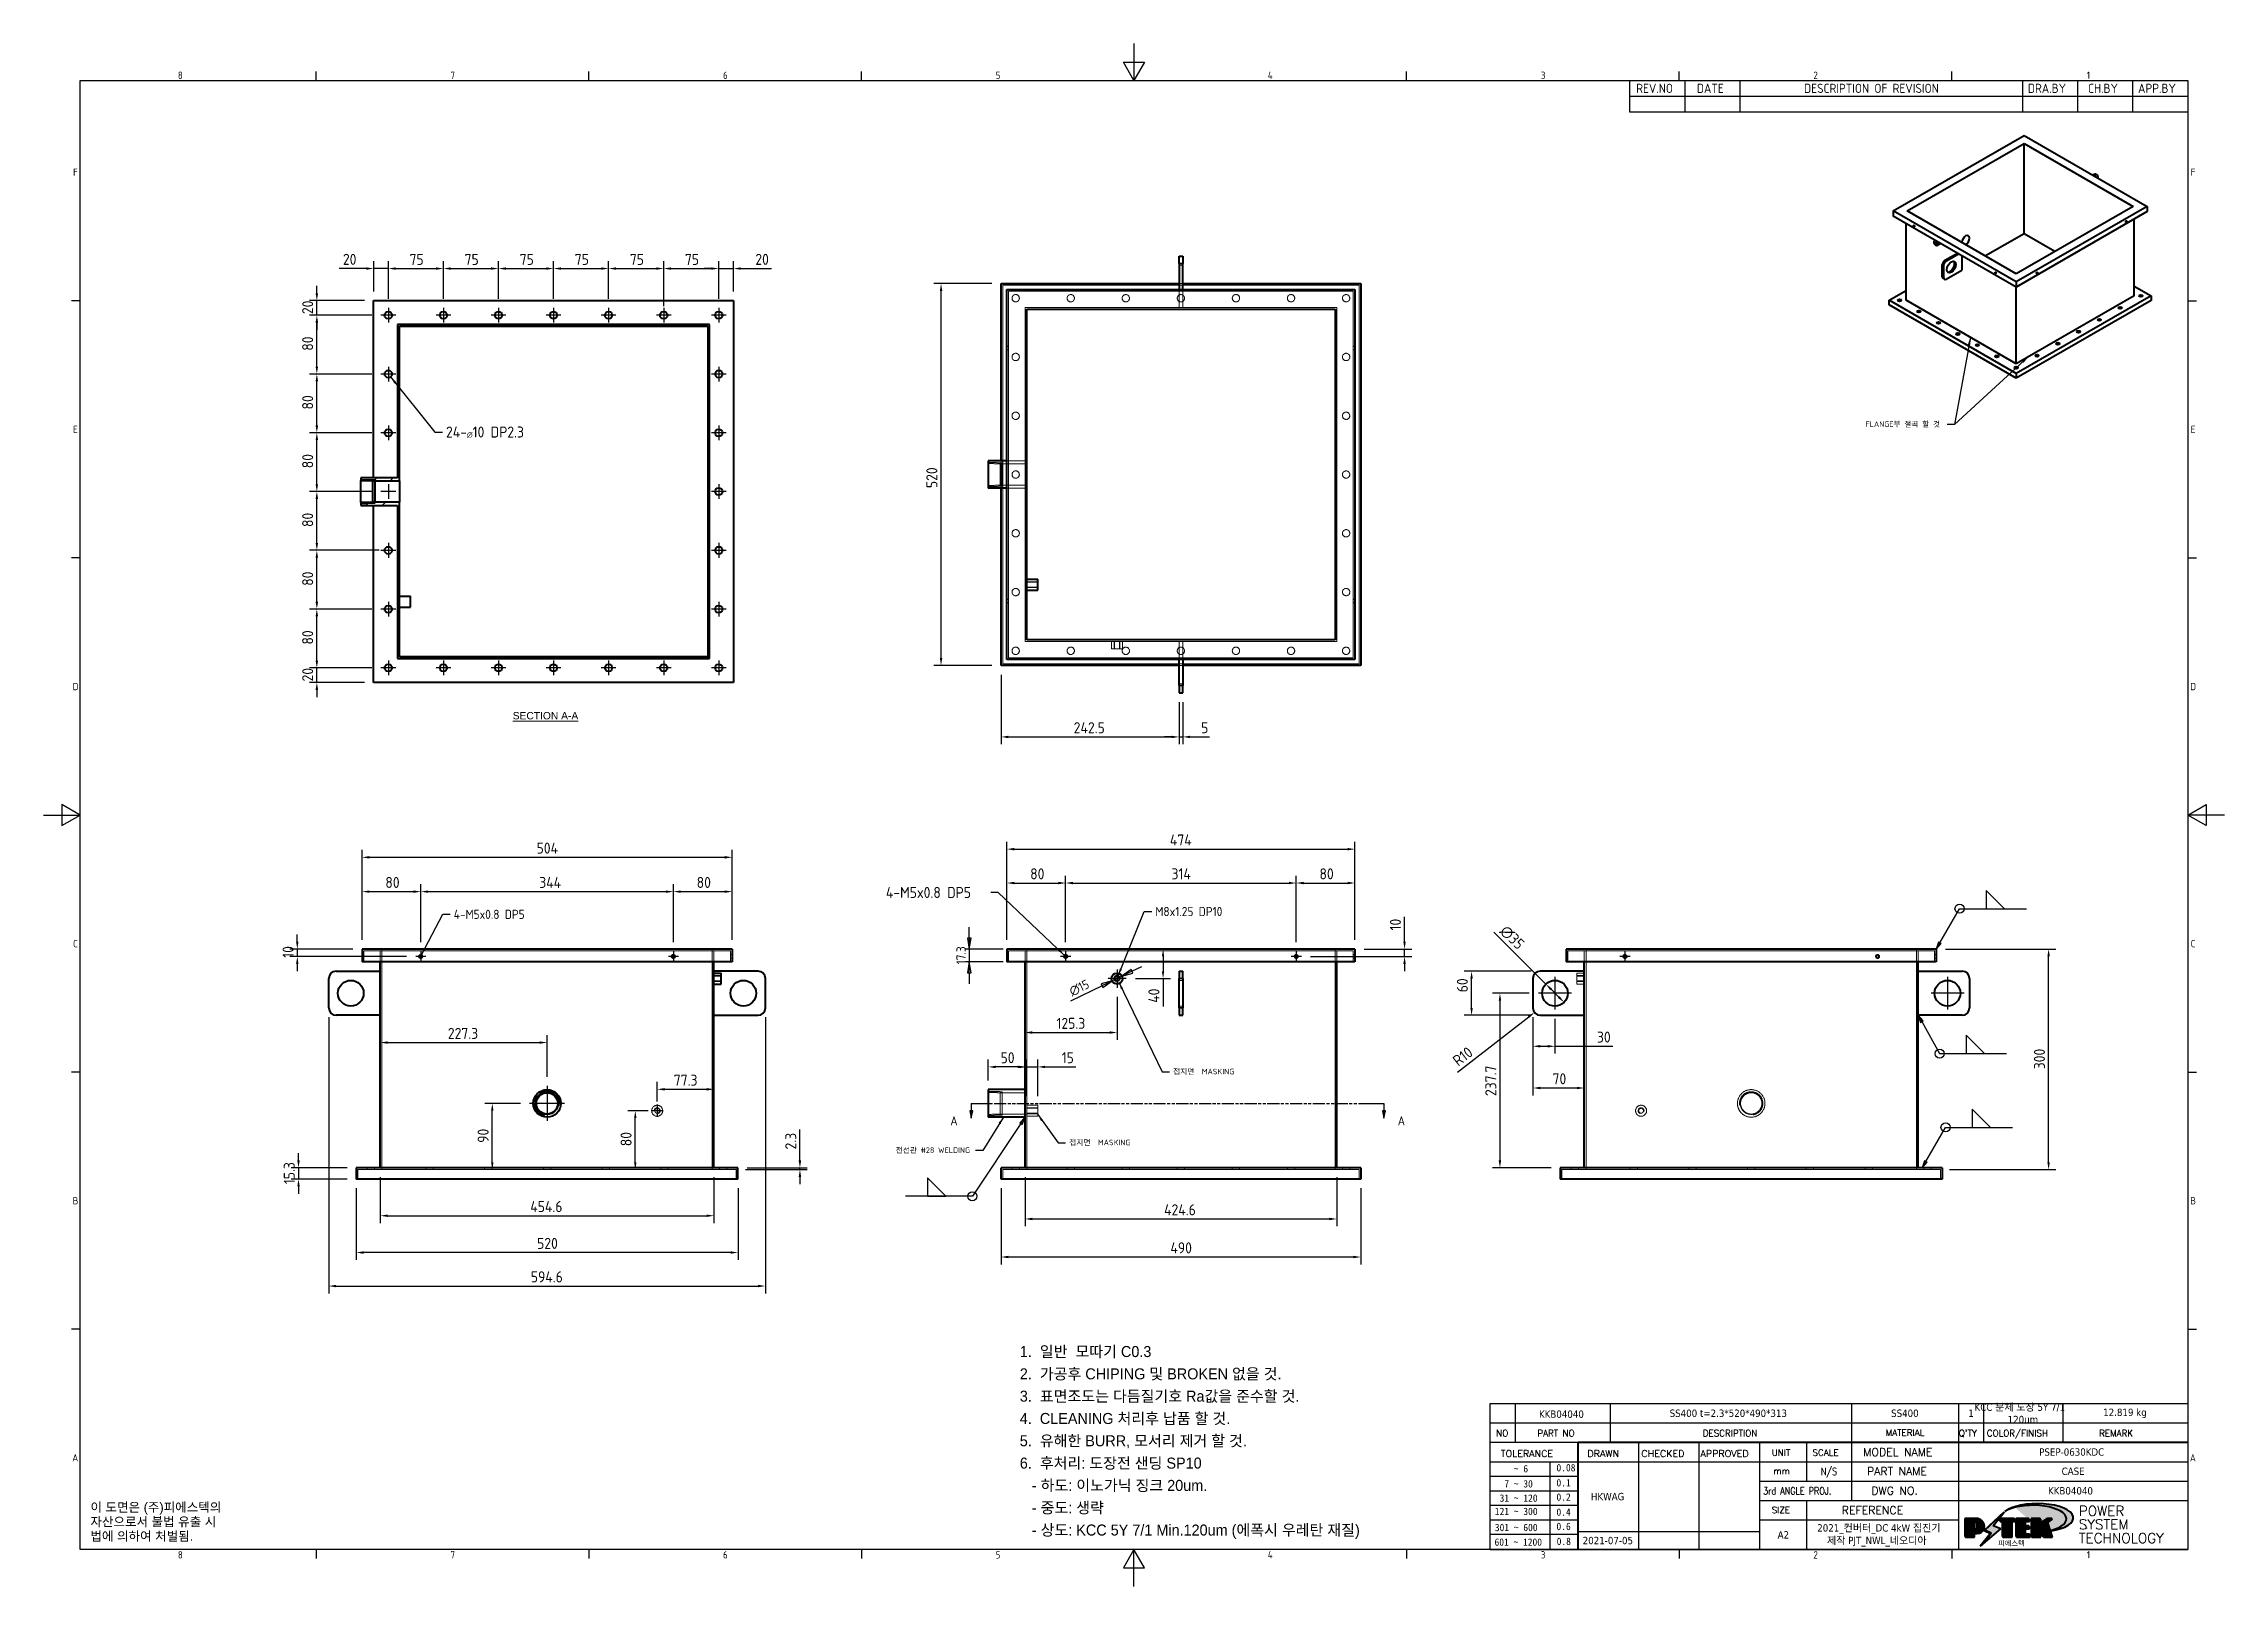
# Model space of a CAD drawing. Header units: millimetres. Extents: x 0 to 2970, y 0 to 2100.
import ezdxf
from ezdxf.enums import TextEntityAlignment as Align

# ---------------------------------------------------------------- set-up
doc = ezdxf.new("R2010")
doc.units = ezdxf.units.MM
doc.header["$LTSCALE"] = 5
for name, pattern in [('CHAIN', [0.7087, 0.4724, -0.0591, 0.1181, -0.0591]), ('DASHED', [0.2067, 0.1654, -0.0413]), ('DOUBLE_DASH_CHAIN', [1.2403, 0.6614, -0.0827, 0.1654, -0.0827, 0.1654, -0.0827])]:
    doc.linetypes.add(name, pattern=pattern)
doc.layers.get('0').update_dxf_attribs({"color": 3, "lineweight": 25, "true_color": 0x00ff00})
for name, color, linetype, lineweight, true_color in [('가려진 것(ISO)', 2, 'DASHED', 18, 0xffff00), ('가시적인 것(ISO)', 3, 'Continuous', 40, 0x00ff00), ('가시적인 좁은 것(ISO)', 3, 'Continuous', 35, 0x00ff00), ('기호(ISO)', 5, 'Continuous', 25, 0x0000ff), ('제목(ISO)', 5, 'Continuous', 50, 0x0000ff), ('중심 표식(ISO)', 1, 'Continuous', 25, 0xff0000), ('치수(ISO)', 2, 'Continuous', 25, 0xffff00)]:
    doc.layers.add(name, color=color, linetype=linetype, lineweight=lineweight, true_color=true_color)
for name, color, linetype, lineweight in [('경계(ISO)', 7, 'Continuous', 25), ('단면선(ISO)', 7, 'CHAIN', 25), ('해치(ISO)', 7, 'Continuous', 18)]:
    doc.layers.add(name, color=color, linetype=linetype, lineweight=lineweight)
doc.styles.add('HAN_291', font='')
doc.styles.add('HAN_370', font='', dxfattribs={"width": 2})
doc.styles.add('ISO Proportional', font='arial.ttf')
doc.styles.add('ISO ProportionalPSTEK', font='isocp.shx')
doc.styles.add('RC_284', font='ROMANC.shx')
doc.styles.add('RC_287', font='ROMANC.shx')
doc.styles.add('RC_292', font='ROMANC.shx')
doc.styles.add('ROMANT_294', font='romant.shx')
doc.styles.add('문자 텍스트_PSTEK_POSCO', font='isocp.shx')
doc.styles.add('치수 텍스트_PSTEK_POSCO', font='isocp.shx')
doc.styles.add('텍스트 스타일198', font='tahoma.ttf')
doc.styles.add('텍스트 스타일333', font='ROMANC.shx', dxfattribs={"width": 0.8})
doc.styles.add('텍스트 스타일403', font='arial.ttf')
doc.styles.get('HAN_291').set_extended_font_data('GulimChe')
doc.styles.get('HAN_370').set_extended_font_data('GulimChe')
doc.dimstyles.new('PSTEK', dxfattribs={"dimscale": 5, "dimtxt": 2.5, "dimasz": 3, "dimexe": 1, "dimexo": 1, "dimgap": 1, "dimtad": 1, "dimrnd": 1e-08, "dimdsep": 46, "dimtxsty": 'ISO ProportionalPSTEK', "dimblk": 'Filled-1', "dimcen": 0.09, "dimdle": 10, "dimclrd": 7, "dimclre": 7, "dimclrt": 2, "dimadec": 1, "dimazin": 2, "dimtfac": 1, "dimtmove": 0, "dimatfit": 3, "dimfxl": 1, "dimtolj": 1, "dimlwd": -1, "dimlwe": -1, "dimarcsym": 0})
doc.dimstyles.new('PSTEK$7', dxfattribs={"dimscale": 5, "dimtxt": 2.5, "dimasz": 2, "dimexe": 1, "dimexo": 1, "dimgap": 1, "dimtad": 1, "dimrnd": 1e-08, "dimdsep": 46, "dimtxsty": 'ISO ProportionalPSTEK', "dimblk": 'Filled-1', "dimcen": 0.09, "dimdle": 10, "dimclrd": 3, "dimclre": 7, "dimclrt": 2, "dimadec": 1, "dimazin": 2, "dimtfac": 1, "dimtmove": 0, "dimatfit": 3, "dimfxl": 1, "dimtolj": 1, "dimlwd": -1, "dimlwe": -1, "dimarcsym": 0})
doc.dimstyles.new('치수_PSTEK_POSCO', dxfattribs={"dimscale": 5, "dimtxt": 3, "dimasz": 2, "dimexe": 2, "dimexo": 2.5, "dimgap": 1, "dimtad": 1, "dimrnd": 1e-08, "dimdsep": 46, "dimtxsty": '치수 텍스트_PSTEK_POSCO', "dimcen": 0.09, "dimdle": 10, "dimclrd": 7, "dimclre": 7, "dimclrt": 2, "dimadec": 1, "dimazin": 2, "dimtfac": 1, "dimtmove": 0, "dimatfit": 3, "dimfxl": 1, "dimtolj": 1, "dimlwd": -1, "dimlwe": -1, "dimarcsym": 0})
doc.dimstyles.new('치수_PSTEK_POSCO$7', dxfattribs={"dimscale": 5, "dimtxt": 3, "dimasz": 2, "dimexe": 2, "dimexo": 2.5, "dimgap": 1, "dimtad": 1, "dimrnd": 1e-08, "dimdsep": 46, "dimtxsty": '치수 텍스트_PSTEK_POSCO', "dimcen": 0.09, "dimdle": 10, "dimclrd": 7, "dimclre": 7, "dimclrt": 2, "dimadec": 1, "dimazin": 2, "dimtfac": 1, "dimtmove": 0, "dimatfit": 3, "dimfxl": 1, "dimtolj": 1, "dimlwd": -1, "dimlwe": -1, "dimarcsym": 0})

msp = doc.modelspace()

# ---------------------------------------------------------------- texts
at = {"layer": '기호(ISO)', "color": 2, "true_color": 0xffff00}
for s, insert, char_height, width, attachment_point, line_spacing_factor, style in [('{24-\\fAIGDT|b0|i0;\\H7.4953;n\\fisocp|b0|i0;\\H15.0000;10 DP2.3}', (548.0251, 1571.0654), 15.000001, 128.04044, 4, 0.525, '치수 텍스트_PSTEK_POSCO'), ('{4-M5x0.8 DP5}', (1147.1217, 944.5511), 15.000001, 138.083505, 4, 0.525, '치수 텍스트_PSTEK_POSCO'), ('{4-M5x0.8 DP5}', (558.5647, 921.0358), 12.5, 115.069576, 1, 0.4375, 'ISO ProportionalPSTEK'), ('{M8x1.25 DP10}', (1514.0701, 924.8432), 12.5, 108.042313, 1, 0.4375, 'ISO ProportionalPSTEK'), ('{\\fArial|b0|i0;\\H12.5000;이 도면은 (주)피에스텍의\\P자산으로서 불법 유출 시 \\P법에 의하여 처벌됨.}', (63.7754, 87.3795), 12.5, 196.530519, 4, 0.944221, '문자 텍스트_PSTEK_POSCO')]:
    msp.add_mtext(s, dxfattribs=dict(at, insert=insert, char_height=char_height, width=width, attachment_point=attachment_point, line_spacing_factor=line_spacing_factor, style=style))
at = {"layer": '기호(ISO)', "color": 2, "true_color": 0xffff00, "char_height": 7.5, "attachment_point": 4, "style": '치수 텍스트_PSTEK_POSCO'}
for s, insert, width in [('{\\fISOCP|b0|i0;\\H7.5000;FLANGE부 절곡 할 것}', (2481.2494, 1581.6458), 106.233621), ('{\\fSystem|b0|i0;\\H7.5000;접지면\\fISOCP|b0|i0;\\H7.5000;  MASKING}', (1538.201, 700.367), 80.72058), ('{\\fISOCP|b0|i0;\\H7.5000;전선관 #28 WELDING}', (1160.3443, 593.4869), 103.918362), ('{\\fISOCP|b0|i0;\\H7.5000;접지면  MASKING}', (1396.7697, 603.8059), 85.566157)]:
    msp.add_mtext(s, dxfattribs=dict(at, insert=insert, width=width))
at = {"layer": '기호(ISO)', "color": 2, "true_color": 0xffff00, "insert": (2580.8313, 1581.6431), "char_height": 15, "attachment_point": 4, "style": '치수 텍스트_PSTEK_POSCO'}
msp.add_mtext('{ }', dxfattribs=at)
at = {"layer": '기호(ISO)', "color": 7, "insert": (638.8784, 1180.0368), "char_height": 10, "attachment_point": 7, "style": '텍스트 스타일403'}
msp.add_mtext('SECTION A-A', dxfattribs=at)

# ---------------------------------------------------------------- blocks, each defined once
blk = doc.blocks.new('경계 Default Border')
at = {"layer": '경계(ISO)'}
for p, q in [((74.25, 410), (74.25, 412.4)), ((148.5, 410), (148.5, 412.4)), ((222.75, 410), (222.75, 412.4)), ((371.25, 410), (371.25, 412.4)), ((445.5, 410), (445.5, 412.4)), ((519.75, 410), (519.75, 412.4)), ((10, 350), (7.6, 350)), ((584, 350), (586.4, 350)), ((10, 280), (7.6, 280)), ((584, 280), (586.4, 280)), ((10, 140), (7.6, 140)), ((584, 140), (586.4, 140)), ((10, 70), (7.6, 70)), ((584, 70), (586.4, 70)), ((74.25, 10), (74.25, 7.6)), ((148.5, 10), (148.5, 7.6)), ((222.75, 10), (222.75, 7.6)), ((371.25, 10), (371.25, 7.6)), ((445.5, 10), (445.5, 7.6)), ((519.75, 10), (519.75, 7.6))]:
    blk.add_line(p, q, dxfattribs=at)
at = {"layer": '경계(ISO)', "flags": 128}
for points in [[(297, 420), (297, 410), (294.11, 415), (299.89, 415), (297, 410)], [(10, 10), (10, 410), (584, 410), (584, 10), (10, 10)], [(0, 210), (10, 210), (5, 212.89), (5, 207.11), (10, 210)], [(594, 210), (584, 210), (589, 212.89), (589, 207.11), (584, 210)], [(297, 0), (297, 10), (294.11, 5), (299.89, 5), (297, 10)]]:
    blk.add_lwpolyline(points, dxfattribs=at)
at = {"layer": '경계(ISO)', "color": 2, "true_color": 0xffff00, "char_height": 2, "attachment_point": 7, "style": '문자 텍스트_PSTEK_POSCO'}
for s, insert in [('8', (36.55, 410.38)), ('7', (110.8, 410.4)), ('6', (185.05, 410.38)), ('5', (259.3, 410.38)), ('4', (333.44, 410.4)), ('3', (407.82, 410.38)), ('2', (482.04, 410.38)), ('1', (556.53, 410.4)), ('F', (8.03, 384)), ('F', (584.83, 384)), ('E', (8.03, 313.98)), ('E', (584.83, 313.98)), ('D', (7.92, 243.98)), ('D', (584.72, 243.98)), ('C', (8.03, 173.98)), ('C', (584.83, 173.98)), ('B', (7.92, 103.98)), ('B', (584.72, 103.98)), ('A', (7.81, 34)), ('A', (584.61, 34)), ('8', (36.55, 7.58)), ('7', (110.8, 7.6)), ('6', (185.05, 7.58)), ('5', (259.3, 7.58)), ('4', (333.44, 7.6)), ('3', (407.82, 7.58)), ('2', (482.04, 7.58)), ('1', (556.53, 7.6))]:
    blk.add_mtext(s, dxfattribs=dict(at, insert=insert))
blk = doc.blocks.new('제목 블록 PSTEK')
at = {"true_color": 0xff0000}
h = blk.add_hatch(color=1, dxfattribs=at)
edge = h.paths.add_edge_path(flags=0)
edge.add_line((314.22, 19.61), (314.22, 17))
edge.add_line((314.22, 17), (314.35, 17))
edge.add_arc((314.35, 17.65), 0.651, 270, 360)
edge.add_line((315, 17.65), (315, 18.96))
edge.add_arc((314.35, 18.96), 0.651, 0, 90)
edge.add_line((314.35, 19.61), (314.22, 19.61))
edge = h.paths.add_edge_path()
edge.add_arc((314.98, 18.29), 1.97, 270, 450)
edge.add_line((314.98, 20.26), (311.77, 20.26))
edge.add_line((311.77, 20.26), (311.77, 15.34))
edge.add_line((311.77, 15.34), (314.22, 15.34))
edge.add_line((314.22, 15.34), (314.22, 16.32))
edge.add_line((314.22, 16.32), (314.98, 16.32))
at = {"true_color": 0x848484}
h = blk.add_hatch(color=252, dxfattribs=at)
edge = h.paths.add_edge_path()
edge.add_arc((314.98, 18.29), 1.97, 270, 406.82787)
edge.add_arc((315.16, 18.14), 1.97, -90, 53.56098, ccw=False)
edge.add_line((315.16, 16.17), (314.4, 16.17))
edge.add_line((314.4, 16.17), (314.4, 15.19))
edge.add_line((314.4, 15.19), (311.94, 15.19))
edge.add_line((311.94, 15.19), (311.94, 15.34))
edge.add_line((311.94, 15.34), (314.22, 15.34))
edge.add_line((314.22, 15.34), (314.22, 16.32))
edge.add_line((314.22, 16.32), (314.98, 16.32))
h = blk.add_hatch(color=252, dxfattribs=at)
edge = h.paths.add_edge_path()
edge.add_line((314.4, 19.46), (314.53, 19.46))
edge.add_arc((314.53, 18.81), 0.651, 60.41893, 90, ccw=False)
edge.add_arc((314.35, 18.96), 0.651, 39.96992, 90)
edge.add_line((314.35, 19.61), (314.22, 19.61))
edge.add_line((314.22, 19.61), (314.22, 17))
edge.add_line((314.22, 17), (314.35, 17))
edge.add_arc((314.35, 17.65), 0.651, 270, 274.69308)
edge.add_line((314.4, 17), (314.4, 19.46))
for points in [[(317.22, 17.06), (322.03, 21.63), (322.28, 21.94), (317.05, 16.98), (318.75, 16.19), (316, 12.72), (316.34, 13), (318.92, 16.27)], [(321.98, 19.61), (321.4, 19.61), (321.4, 19.46), (321.98, 19.46)], [(324.66, 19.46), (325.42, 19.46), (325.42, 20.11), (325.24, 20.11), (325.24, 19.61), (324.48, 19.61), (324.48, 15.34), (322.16, 15.34), (322.16, 15.19), (324.66, 15.19)], [(328.29, 19.46), (329.41, 19.46), (329.41, 20.11), (329.23, 20.11), (329.23, 19.61), (328.11, 19.61), (328.11, 18.26), (328.29, 18.26)], [(328.29, 17.42), (329.41, 17.42), (329.41, 18.11), (329.23, 18.11), (329.23, 17.56), (328.11, 17.56), (328.11, 15.99), (328.29, 15.99)], [(332.51, 20.11), (332.33, 20.11), (332.33, 19), (332.51, 19.11)], [(335.62, 20.11), (335.25, 20.11), (334.25, 19.31), (335.49, 15.34), (333.2, 15.34), (333.25, 15.19), (335.66, 15.19), (334.43, 19.16)], [(329.54, 15.85), (329.36, 15.85), (329.36, 15.34), (325.83, 15.34), (325.83, 15.19), (329.54, 15.19)], [(332.51, 16.93), (332.33, 17.43), (332.33, 15.34), (330.04, 15.34), (330.04, 15.19), (332.51, 15.19)]]:
    blk.add_hatch(color=252, dxfattribs=at).paths.add_polyline_path(points)
at = {"true_color": 0x0000ff}
blk.add_hatch(color=5, dxfattribs=at).paths.add_polyline_path([(321.62, 17.42), (319.53, 18.25), (322.45, 22.02), (317.22, 17.06), (318.92, 16.27), (316.17, 12.8)])
at = {"true_color": 0xff0000}
for points in [[(324.48, 19.61), (325.24, 19.61), (325.24, 20.26), (321.23, 20.26), (321.23, 19.61), (321.98, 19.61), (321.98, 15.34), (324.48, 15.34)], [(329.23, 20.26), (325.66, 20.26), (325.66, 15.34), (329.36, 15.34), (329.36, 15.99), (328.11, 15.99), (328.11, 17.56), (329.23, 17.56), (329.23, 18.26), (328.11, 18.26), (328.11, 19.61), (329.23, 19.61)], [(332.33, 20.26), (329.86, 20.26), (329.86, 15.34), (332.33, 15.34), (332.33, 17.43), (333.07, 15.34), (335.49, 15.34), (334.25, 19.31), (335.44, 20.26), (334.31, 20.26), (332.33, 19)]]:
    blk.add_hatch(color=1, dxfattribs=at).paths.add_polyline_path(points)
at = {"layer": '해치(ISO)', "true_color": 0x27d1fc}
h = blk.add_hatch(color=140, dxfattribs=at)
edge = h.paths.add_edge_path()
edge.add_ellipse((330.37, 20.16), major_axis=(9.1, 0), ratio=0.40699, start_angle=301.30985, end_angle=507.74369)
edge.add_ellipse((331.53, 20.46), major_axis=(-9.82, 0), ratio=0.39426, start_angle=111.51207, end_angle=334.47025, ccw=False)
edge.add_line((335.14, 16.86), (335.1, 16.99))
at = {"color": 180, "true_color": 0x3f00ff}
for p, q in [((182.48, 11.79), (182.48, 51.57)), ((182.48, 51.57), (372.48, 51.57)), ((189.27, 51.57), (189.27, 41.01)), ((215.22, 41.01), (215.22, 51.57)), ((280.88, 51.57), (280.88, 41.01)), ((310.09, 51.57), (310.09, 41.01)), ((316.9, 51.57), (316.9, 41.01)), ((338.46, 51.57), (338.46, 41.01)), ((372.48, 51.57), (372.48, 11.79)), ((182.48, 46.29), (372.48, 46.29)), ((182.48, 41.01), (206.45, 41.01)), ((182.48, 35.73), (206.45, 35.73)), ((198.86, 12.03), (198.86, 35.73)), ((206.45, 35.73), (372.48, 35.73)), ((222.94, 11.79), (222.94, 41.01)), ((239.43, 11.79), (239.43, 41.01)), ((255.92, 11.79), (255.92, 41.01)), ((268.69, 41.01), (268.69, 30.45)), ((280.88, 41.01), (280.88, 25.17)), ((310.09, 41.01), (310.09, 11.79)), ((182.48, 31.78), (206.45, 31.78)), ((255.92, 30.45), (372.48, 30.45)), ((182.48, 27.83), (206.45, 27.83)), ((182.48, 23.88), (206.45, 23.88)), ((255.92, 25.17), (372.48, 25.17)), ((268.69, 25.17), (268.69, 11.79)), ((182.48, 19.93), (206.45, 19.93)), ((255.92, 19.89), (310.09, 19.89)), ((182.48, 15.98), (206.45, 15.98)), ((206.45, 16.74), (255.92, 16.74)), ((182.48, 11.79), (372.48, 11.79))]:
    blk.add_line(p, q, dxfattribs=at)
at = {"color": 7, "lineweight": 50}
for p, q in [((206.45, 11.79), (206.45, 41.01)), ((206.45, 41.01), (372.48, 41.01))]:
    blk.add_line(p, q, dxfattribs=at)
at = {"color": 7}
for p, q in [((314.98, 20.26), (311.77, 20.26)), ((311.77, 20.26), (311.77, 15.34)), ((314.98, 20.26), (311.77, 20.26)), ((311.77, 20.26), (311.77, 15.34)), ((314.22, 17), (314.22, 19.61)), ((314.22, 19.61), (314.35, 19.61)), ((314.35, 19.61), (314.22, 19.61)), ((314.22, 19.61), (314.22, 17)), ((314.22, 17), (314.22, 19.61)), ((314.22, 19.61), (314.35, 19.61)), ((314.4, 19.46), (314.53, 19.46)), ((314.4, 17), (314.4, 19.46)), ((315, 18.96), (315, 17.65)), ((315, 18.96), (315, 17.65)), ((322.28, 21.94), (317.05, 16.98)), ((322.45, 22.02), (317.22, 17.06)), ((317.22, 17.06), (322.03, 21.63)), ((319.53, 18.25), (322.45, 22.02)), ((321.62, 17.42), (319.53, 18.25)), ((325.24, 20.26), (321.23, 20.26)), ((321.23, 20.26), (321.23, 19.61)), ((325.24, 20.26), (321.23, 20.26)), ((321.23, 20.26), (321.23, 19.61)), ((321.23, 19.61), (321.98, 19.61)), ((321.23, 19.61), (321.98, 19.61)), ((321.4, 19.61), (321.4, 19.46)), ((321.98, 19.61), (321.4, 19.61)), ((321.4, 19.46), (321.98, 19.46)), ((321.98, 19.61), (321.98, 15.34)), ((321.98, 19.46), (321.98, 19.61)), ((321.98, 19.61), (321.98, 15.34)), ((322.03, 21.63), (322.28, 21.94)), ((324.48, 19.61), (325.24, 19.61)), ((324.48, 15.34), (324.48, 19.61)), ((325.24, 19.61), (324.48, 19.61)), ((324.48, 19.61), (324.48, 15.34)), ((324.48, 19.61), (325.24, 19.61)), ((324.48, 15.34), (324.48, 19.61)), ((324.66, 19.46), (325.42, 19.46)), ((324.66, 15.19), (324.66, 19.46)), ((325.24, 19.61), (325.24, 20.26)), ((325.24, 19.61), (325.24, 20.26)), ((325.42, 20.11), (325.24, 20.11)), ((325.24, 20.11), (325.24, 19.61)), ((325.42, 19.46), (325.42, 20.11)), ((329.23, 20.26), (325.66, 20.26)), ((325.66, 20.26), (325.66, 15.34)), ((325.66, 20.26), (325.66, 15.34)), ((329.23, 20.26), (325.66, 20.26)), ((328.11, 18.26), (328.11, 19.61)), ((328.11, 19.61), (329.23, 19.61)), ((329.23, 19.61), (328.11, 19.61)), ((328.11, 19.61), (328.11, 18.26)), ((328.11, 18.26), (328.11, 19.61)), ((328.11, 19.61), (329.23, 19.61)), ((329.23, 18.26), (328.11, 18.26)), ((328.11, 18.26), (328.29, 18.26)), ((329.23, 18.26), (328.11, 18.26)), ((328.29, 18.26), (328.29, 19.46)), ((328.29, 19.46), (329.41, 19.46)), ((329.23, 19.61), (329.23, 20.26)), ((329.23, 19.61), (329.23, 20.26)), ((329.41, 20.11), (329.23, 20.11)), ((329.23, 20.11), (329.23, 19.61)), ((329.23, 17.56), (329.23, 18.26)), ((329.23, 17.56), (329.23, 18.26)), ((329.41, 18.11), (329.23, 18.11)), ((329.23, 18.11), (329.23, 17.56)), ((329.41, 19.46), (329.41, 20.11)), ((329.41, 17.42), (329.41, 18.11)), ((332.33, 20.26), (329.86, 20.26)), ((329.86, 20.26), (329.86, 15.34)), ((329.86, 20.26), (329.86, 15.34)), ((332.33, 20.26), (329.86, 20.26)), ((334.31, 20.26), (332.33, 19)), ((332.33, 19), (332.33, 20.26)), ((334.31, 20.26), (332.33, 19)), ((332.33, 19), (332.33, 20.26)), ((332.51, 20.11), (332.33, 20.11)), ((332.33, 20.11), (332.33, 19)), ((332.33, 19), (332.51, 19.11)), ((332.51, 19.11), (332.51, 20.11)), ((334.25, 19.31), (335.44, 20.26)), ((334.25, 19.31), (335.44, 20.26)), ((335.25, 20.11), (334.25, 19.31)), ((335.49, 15.34), (334.25, 19.31)), ((334.25, 19.31), (335.49, 15.34)), ((335.49, 15.34), (334.25, 19.31)), ((335.44, 20.26), (334.31, 20.26)), ((335.44, 20.26), (334.31, 20.26)), ((334.43, 19.16), (335.62, 20.11)), ((335.66, 15.19), (334.43, 19.16)), ((335.62, 20.11), (335.25, 20.11)), ((311.77, 15.34), (314.22, 15.34)), ((311.77, 15.34), (314.22, 15.34)), ((314.22, 15.34), (311.94, 15.34)), ((311.94, 15.34), (311.94, 15.19)), ((311.94, 15.19), (314.4, 15.19)), ((314.35, 17), (314.22, 17)), ((314.22, 17), (314.35, 17)), ((314.35, 17), (314.22, 17)), ((314.22, 16.32), (314.98, 16.32)), ((314.22, 15.34), (314.22, 16.32)), ((314.98, 16.32), (314.22, 16.32)), ((314.22, 16.32), (314.22, 15.34)), ((314.22, 16.32), (314.98, 16.32)), ((314.22, 15.34), (314.22, 16.32)), ((314.4, 16.17), (315.16, 16.17)), ((314.4, 15.19), (314.4, 16.17)), ((318.75, 16.19), (316, 12.72)), ((316, 12.72), (316.34, 13)), ((316.17, 12.8), (321.62, 17.42)), ((318.92, 16.27), (316.17, 12.8)), ((316.34, 13), (318.92, 16.27)), ((317.05, 16.98), (318.75, 16.19)), ((318.92, 16.27), (317.22, 17.06)), ((317.22, 17.06), (318.92, 16.27)), ((321.98, 15.34), (324.48, 15.34)), ((321.98, 15.34), (324.48, 15.34)), ((324.48, 15.34), (322.16, 15.34)), ((322.16, 15.34), (322.16, 15.19)), ((322.16, 15.19), (324.66, 15.19)), ((325.66, 15.34), (329.36, 15.34)), ((325.66, 15.34), (329.36, 15.34)), ((329.36, 15.34), (325.83, 15.34)), ((325.83, 15.34), (325.83, 15.19)), ((325.83, 15.19), (329.54, 15.19)), ((328.11, 17.56), (329.23, 17.56)), ((328.11, 15.99), (328.11, 17.56)), ((329.23, 17.56), (328.11, 17.56)), ((328.11, 17.56), (328.11, 15.99)), ((328.11, 17.56), (329.23, 17.56)), ((328.11, 15.99), (328.11, 17.56)), ((329.36, 15.99), (328.11, 15.99)), ((328.11, 15.99), (328.29, 15.99)), ((329.36, 15.99), (328.11, 15.99)), ((328.29, 15.99), (328.29, 17.42)), ((328.29, 17.42), (329.41, 17.42)), ((329.36, 15.34), (329.36, 15.99)), ((329.36, 15.34), (329.36, 15.99)), ((329.54, 15.85), (329.36, 15.85)), ((329.36, 15.85), (329.36, 15.34)), ((329.54, 15.19), (329.54, 15.85)), ((329.86, 15.34), (332.33, 15.34)), ((329.86, 15.34), (332.33, 15.34)), ((332.33, 15.34), (330.04, 15.34)), ((330.04, 15.34), (330.04, 15.19)), ((330.04, 15.19), (332.51, 15.19)), ((332.33, 17.43), (333.07, 15.34)), ((332.33, 15.34), (332.33, 17.43)), ((332.51, 16.93), (332.33, 17.43)), ((332.33, 17.43), (332.33, 15.34)), ((332.33, 17.43), (333.07, 15.34)), ((332.33, 15.34), (332.33, 17.43)), ((332.51, 15.19), (332.51, 16.93)), ((333.07, 15.34), (335.49, 15.34)), ((333.07, 15.34), (335.49, 15.34)), ((335.49, 15.34), (333.2, 15.34)), ((333.2, 15.34), (333.25, 15.19)), ((333.25, 15.19), (335.66, 15.19)), ((345.04, 17.5), (344.99, 17.69))]:
    blk.add_line(p, q, dxfattribs=at)
at = {"color": 1, "true_color": 0xff0000}
for p, q in [((314.98, 20.26), (311.77, 20.26)), ((311.77, 20.26), (311.77, 15.34)), ((314.22, 17), (314.22, 19.61)), ((314.22, 19.61), (314.35, 19.61)), ((315, 18.96), (315, 17.65)), ((325.24, 20.26), (321.23, 20.26)), ((321.23, 20.26), (321.23, 19.61)), ((321.23, 19.61), (321.98, 19.61)), ((321.98, 19.61), (321.98, 15.34)), ((324.48, 19.61), (325.24, 19.61)), ((324.48, 15.34), (324.48, 19.61)), ((325.24, 19.61), (325.24, 20.26)), ((329.23, 20.26), (325.66, 20.26)), ((325.66, 20.26), (325.66, 15.34)), ((328.11, 18.26), (328.11, 19.61)), ((328.11, 19.61), (329.23, 19.61)), ((329.23, 18.26), (328.11, 18.26)), ((329.23, 19.61), (329.23, 20.26)), ((329.23, 17.56), (329.23, 18.26)), ((332.33, 20.26), (329.86, 20.26)), ((329.86, 20.26), (329.86, 15.34)), ((334.31, 20.26), (332.33, 19)), ((332.33, 19), (332.33, 20.26)), ((334.25, 19.31), (335.44, 20.26)), ((335.49, 15.34), (334.25, 19.31)), ((335.44, 20.26), (334.31, 20.26)), ((311.77, 15.34), (314.22, 15.34)), ((314.35, 17), (314.22, 17)), ((314.22, 16.32), (314.98, 16.32)), ((314.22, 15.34), (314.22, 16.32)), ((321.98, 15.34), (324.48, 15.34)), ((325.66, 15.34), (329.36, 15.34)), ((328.11, 17.56), (329.23, 17.56)), ((328.11, 15.99), (328.11, 17.56)), ((329.36, 15.99), (328.11, 15.99)), ((329.36, 15.34), (329.36, 15.99)), ((329.86, 15.34), (332.33, 15.34)), ((332.33, 17.43), (333.07, 15.34)), ((332.33, 15.34), (332.33, 17.43)), ((333.07, 15.34), (335.49, 15.34))]:
    blk.add_line(p, q, dxfattribs=at)
at = {"color": 5, "true_color": 0x0000ff}
for p, q in [((322.45, 22.02), (317.22, 17.06)), ((319.53, 18.25), (322.45, 22.02)), ((321.62, 17.42), (319.53, 18.25)), ((316.17, 12.8), (321.62, 17.42)), ((318.92, 16.27), (316.17, 12.8)), ((317.22, 17.06), (318.92, 16.27))]:
    blk.add_line(p, q, dxfattribs=at)
at = {"color": 7}
for centre, radius, start, end in [((314.35, 18.96), 0.651, 0, 90), ((314.35, 18.96), 0.651, 39.96992, 90), ((314.35, 18.96), 0.651, 0, 90), ((314.53, 18.81), 0.651, 60.41893, 90), ((314.98, 18.29), 1.97, 270, 90), ((314.98, 18.29), 1.97, 270, 90), ((314.98, 18.29), 1.97, 270, 46.82787), ((315.16, 18.14), 1.97, 270, 53.56098), ((314.35, 17.65), 0.651, 270, 0), ((314.35, 17.65), 0.651, 270, 0), ((314.35, 17.65), 0.651, 270, 274.69308)]:
    blk.add_arc(centre, radius, start, end, dxfattribs=at)
at = {"color": 1, "true_color": 0xff0000}
for centre, radius, start, end in [((314.35, 18.96), 0.651, 0, 90), ((314.98, 18.29), 1.97, 270, 90), ((314.35, 17.65), 0.651, 270, 0)]:
    blk.add_arc(centre, radius, start, end, dxfattribs=at)
at = {"layer": '제목(ISO)', "lineweight": 18}
blk.add_line((182.48, 35.73), (182.48, 11.79), dxfattribs=at)
at = {"layer": '제목(ISO)'}
for p, q in [((314.98, 20.26), (311.77, 20.26)), ((311.77, 20.26), (311.77, 15.34)), ((314.22, 17), (314.22, 19.61)), ((314.22, 19.61), (314.35, 19.61)), ((314.35, 19.61), (314.22, 19.61)), ((314.22, 19.61), (314.22, 17)), ((314.4, 19.46), (314.53, 19.46)), ((314.4, 17), (314.4, 19.46)), ((315, 18.96), (315, 17.65)), ((322.28, 21.94), (317.05, 16.98)), ((322.45, 22.02), (317.22, 17.06)), ((317.22, 17.06), (322.03, 21.63)), ((319.53, 18.25), (322.45, 22.02)), ((321.62, 17.42), (319.53, 18.25)), ((325.24, 20.26), (321.23, 20.26)), ((321.23, 20.26), (321.23, 19.61)), ((321.23, 19.61), (321.98, 19.61)), ((321.98, 19.61), (321.4, 19.61)), ((321.4, 19.61), (321.4, 19.46)), ((321.4, 19.46), (321.98, 19.46)), ((321.98, 19.61), (321.98, 15.34)), ((321.98, 19.46), (321.98, 19.61)), ((322.03, 21.63), (322.28, 21.94)), ((324.48, 19.61), (325.24, 19.61)), ((324.48, 15.34), (324.48, 19.61)), ((325.24, 19.61), (324.48, 19.61)), ((324.48, 19.61), (324.48, 15.34)), ((324.66, 19.46), (325.42, 19.46)), ((324.66, 15.19), (324.66, 19.46)), ((325.24, 19.61), (325.24, 20.26)), ((325.42, 20.11), (325.24, 20.11)), ((325.24, 20.11), (325.24, 19.61)), ((325.42, 19.46), (325.42, 20.11)), ((329.23, 20.26), (325.66, 20.26)), ((325.66, 20.26), (325.66, 15.34)), ((328.11, 18.26), (328.11, 19.61)), ((328.11, 19.61), (329.23, 19.61)), ((329.23, 19.61), (328.11, 19.61)), ((328.11, 19.61), (328.11, 18.26)), ((329.23, 18.26), (328.11, 18.26)), ((328.11, 18.26), (328.29, 18.26)), ((328.29, 19.46), (329.41, 19.46)), ((328.29, 18.26), (328.29, 19.46)), ((329.23, 19.61), (329.23, 20.26)), ((329.41, 20.11), (329.23, 20.11)), ((329.23, 20.11), (329.23, 19.61)), ((329.23, 17.56), (329.23, 18.26)), ((329.41, 18.11), (329.23, 18.11)), ((329.23, 18.11), (329.23, 17.56)), ((329.41, 19.46), (329.41, 20.11)), ((329.41, 17.42), (329.41, 18.11)), ((332.33, 20.26), (329.86, 20.26)), ((329.86, 20.26), (329.86, 15.34)), ((334.31, 20.26), (332.33, 19)), ((332.33, 19), (332.33, 20.26)), ((332.51, 20.11), (332.33, 20.11)), ((332.33, 20.11), (332.33, 19)), ((332.33, 19), (332.51, 19.11)), ((332.51, 19.11), (332.51, 20.11)), ((334.25, 19.31), (335.44, 20.26)), ((335.25, 20.11), (334.25, 19.31)), ((335.49, 15.34), (334.25, 19.31)), ((334.25, 19.31), (335.49, 15.34)), ((335.44, 20.26), (334.31, 20.26)), ((334.43, 19.16), (335.62, 20.11)), ((335.66, 15.19), (334.43, 19.16)), ((335.62, 20.11), (335.25, 20.11)), ((311.77, 15.34), (314.22, 15.34)), ((314.22, 15.34), (311.94, 15.34)), ((311.94, 15.34), (311.94, 15.19)), ((311.94, 15.19), (314.4, 15.19)), ((314.35, 17), (314.22, 17)), ((314.22, 17), (314.35, 17)), ((314.22, 15.34), (314.22, 16.32)), ((314.22, 16.32), (314.98, 16.32)), ((314.98, 16.32), (314.22, 16.32)), ((314.22, 16.32), (314.22, 15.34)), ((314.4, 15.19), (314.4, 16.17)), ((314.4, 16.17), (315.16, 16.17)), ((318.75, 16.19), (316, 12.72)), ((316, 12.72), (316.34, 13)), ((316.17, 12.8), (321.62, 17.42)), ((318.92, 16.27), (316.17, 12.8)), ((316.34, 13), (318.92, 16.27)), ((317.05, 16.98), (318.75, 16.19)), ((317.22, 17.06), (318.92, 16.27)), ((318.92, 16.27), (317.22, 17.06)), ((321.98, 15.34), (324.48, 15.34)), ((324.48, 15.34), (322.16, 15.34)), ((322.16, 15.34), (322.16, 15.19)), ((322.16, 15.19), (324.66, 15.19)), ((325.66, 15.34), (329.36, 15.34)), ((329.36, 15.34), (325.83, 15.34)), ((325.83, 15.34), (325.83, 15.19)), ((325.83, 15.19), (329.54, 15.19)), ((328.11, 15.99), (328.11, 17.56)), ((328.11, 17.56), (329.23, 17.56)), ((329.23, 17.56), (328.11, 17.56)), ((328.11, 17.56), (328.11, 15.99)), ((329.36, 15.99), (328.11, 15.99)), ((328.11, 15.99), (328.29, 15.99)), ((328.29, 17.42), (329.41, 17.42)), ((328.29, 15.99), (328.29, 17.42)), ((329.36, 15.34), (329.36, 15.99)), ((329.54, 15.85), (329.36, 15.85)), ((329.36, 15.85), (329.36, 15.34)), ((329.54, 15.19), (329.54, 15.85)), ((329.86, 15.34), (332.33, 15.34)), ((332.33, 15.34), (330.04, 15.34)), ((330.04, 15.34), (330.04, 15.19)), ((330.04, 15.19), (332.51, 15.19)), ((332.33, 15.34), (332.33, 17.43)), ((332.33, 17.43), (333.07, 15.34)), ((332.51, 16.93), (332.33, 17.43)), ((332.33, 17.43), (332.33, 15.34)), ((332.51, 15.19), (332.51, 16.93)), ((333.07, 15.34), (335.49, 15.34)), ((335.49, 15.34), (333.2, 15.34)), ((333.2, 15.34), (333.25, 15.19)), ((333.25, 15.19), (335.66, 15.19))]:
    blk.add_line(p, q, dxfattribs=at)
at = {"layer": '제목(ISO)', "color": 4, "true_color": 0x00ffff}
blk.add_line((335.14, 16.86), (335.1, 16.99), dxfattribs=at)
at = {"layer": '제목(ISO)'}
for centre, radius, start, end in [((314.35, 18.96), 0.651, 0, 90), ((314.35, 18.96), 0.651, 39.96992, 90), ((314.53, 18.81), 0.651, 60.41893, 90), ((314.98, 18.29), 1.97, 46.82787, 90), ((314.98, 18.29), 1.97, 270, 46.82787), ((314.98, 18.29), 1.97, 270, 46.82787), ((315.16, 18.14), 1.97, 270, 53.56098), ((314.35, 17.65), 0.651, 270, 0), ((314.35, 17.65), 0.651, 270, 274.69308)]:
    blk.add_arc(centre, radius, start, end, dxfattribs=at)
at = {"layer": '제목(ISO)', "color": 4, "true_color": 0x00ffff}
for centre, major_axis, ratio, start_param, end_param in [((331.53, 20.46), (9.82, 0), 0.39426, 5.087845, 8.9792), ((330.37, 20.16), (9.1, 0), 0.40699, 5.258849, 8.861799)]:
    blk.add_ellipse(centre, major_axis=major_axis, ratio=ratio, start_param=start_param, end_param=end_param, dxfattribs=at)
at = {"color": 2, "true_color": 0xffff00}
for s, height, style, p in [('NO', 1.742, 'RC_284', (184.14, 42.62)), ('PART NO', 1.742, 'RC_284', (195.34, 42.62)), ('DESCRIPTION', 1.7424, 'RC_284', (240.4, 42.62)), ("Q'TY", 1.742, 'RC_284', (310.14, 42.62)), ('COLOR/FINISH', 1.7424, 'RC_284', (317.77, 42.62)), ('REMARK', 1.742, 'RC_284', (348.35, 42.62)), (' TOLERANCE', 1.9, 'RC_287', (184.09, 37.01)), ('DRAWN', 1.9, 'RC_287', (208.98, 37.01)), ('CHECKED', 1.9, 'RC_287', (223.69, 37.01)), ('APPROVED', 1.9, 'RC_287', (239.78, 37.01)), ('UNIT', 1.742, 'RC_284', (259.17, 37.34)), ('SCALE', 1.742, 'RC_284', (270.29, 37.34)), ('MODEL NAME', 2.178, 'RC_292', (284.1, 37.25)), ('  7 ~ 30', 2, 'HAN_291', (183.77, 28.71)), ('    ~ 6', 2, 'HAN_291', (183.77, 32.82)), ('0.08', 2, 'HAN_291', (200.55, 33.1)), ('0.1', 2, 'HAN_291', (200.55, 28.99)), ('mm', 1.742, 'RC_284', (259.65, 32.35)), ('PART NAME', 2.178, 'RC_292', (285.14, 32.03)), (' 31 ~ 120', 2, 'HAN_291', (183.77, 24.83)), ('0.2', 2, 'HAN_291', (200.55, 25.11)), (' DWG NO.', 2.178, 'RC_292', (284.81, 26.75)), ('301 ~ 600', 2, 'HAN_291', (183.77, 16.83)), ('121 ~ 300', 2, 'HAN_291', (183.77, 21.21)), ('0.4', 2, 'HAN_291', (200.55, 21)), ('0.6', 2, 'HAN_291', (200.55, 17.12)), ('SIZE', 1.742, 'RC_284', (259.17, 21.69)), ('REFERENCE', 2.178, 'RC_292', (278.27, 21.43)), ('601 ~ 1200', 2, 'HAN_291', (183.68, 12.85)), ('0.8', 2, 'HAN_291', (200.61, 13.06))]:
    blk.add_text(s, height=height, dxfattribs=dict(at, style=style)).set_placement(p)
at = {"color": 2, "true_color": 0xffff00, "style": 'RC_284'}
blk.add_text('MATERIAL', height=1.742, dxfattribs=at).set_placement((295.48, 43.65), align=Align.MIDDLE_CENTER)
at = {"color": 7, "style": '텍스트 스타일333', "width": 0.8}
blk.add_text('N/S', height=2, dxfattribs=at).set_placement((274.78, 33.09), align=Align.MIDDLE_CENTER)
at = {"color": 2, "true_color": 0xffff00, "style": '텍스트 스타일333', "width": 0.8}
blk.add_text('3rd ANGLE PROJ.', height=2, dxfattribs=at).set_placement((256.84, 26.76))
at = {"color": 7, "style": 'ROMANT_294'}
for s, p in [('POWER', (342.83, 20.97)), ('SYSTEM', (342.83, 17.33)), ('TECHNOLOGY', (342.83, 13.57))]:
    blk.add_text(s, height=2.7, dxfattribs=at).set_placement(p)
at = {"color": 7, "insert": (320.85, 14.21), "char_height": 1.4, "attachment_point": 1, "line_spacing_factor": 0.332, "style": 'HAN_370'}
blk.add_mtext('\\fHY견고딕|b0|i0;\\H1.4000;피에스텍', dxfattribs=at)
at = {"layer": '제목(ISO)', "color": 7, "style": '텍스트 스타일198'}
for tag, p in [('부품_번호_001', (195.79, 47.68)), ('설명_001', (231.38, 47.92)), ('재질_001', (291.7, 47.93)), ("3._Q'TY_001", (312.71, 47.92)), ('4._COLOR_001', (314.44, 49.59)), ('4._COLOR_002', (323.44, 46.21)), ('질량\\P3;_001', (349.46, 48.16)), ('1._MODEL_NAME_001', (332.03, 37.37)), ('제목_001', (338.15, 32.12)), ('설계자_001', (209.94, 25.23)), ('부품_번호_001', (334.45, 26.81)), ('프로젝트_001', (271.58, 16.71)), ('작성_날짜_001', (207.69, 13.27)), ('시트_크기_001', (260.79, 14.82)), ('프로젝트_002', (274.24, 13.28))]:
    blk.add_attdef(tag, p, '', height=2, dxfattribs=at)
for tag, p in [('점검자', (231.18, 26.23)), ('엔지니어링_승인자', (247.67, 26.23)), ('점검_날짜', (231.18, 14.27)), ('엔지니어링_승인_날짜', (247.67, 14.27))]:
    blk.add_attdef(tag, text='', height=2, dxfattribs=at).set_placement(p, align=Align.MIDDLE_CENTER)
blk = doc.blocks.new('리비전 내역')
at = {"layer": '기호(ISO)'}
for p, q in [((432, 410), (584, 410)), ((432, 410), (432, 405.72)), ((447, 410), (447, 405.72)), ((462, 410), (462, 405.72)), ((539, 410), (539, 405.72)), ((554, 410), (554, 405.72)), ((569, 410), (569, 405.72)), ((584, 410), (584, 405.72)), ((432, 405.72), (584, 405.72)), ((432, 405.72), (432, 401.44)), ((447, 405.72), (447, 401.44)), ((462, 405.72), (462, 401.44)), ((539, 405.72), (539, 401.44)), ((554, 405.72), (554, 401.44)), ((569, 405.72), (569, 401.44)), ((584, 405.72), (584, 401.44)), ((432, 401.44), (584, 401.44))]:
    blk.add_line(p, q, dxfattribs=at)
at = {"layer": '기호(ISO)', "color": 2, "true_color": 0xffff00, "char_height": 2.5, "attachment_point": 7, "style": 'ISO ProportionalPSTEK'}
for s, insert in [('REV.NO', (433.79, 406.58)), ('DATE', (450.31, 406.58)), ('DESCRIPTION OF REVISION', (479.51, 406.58)), ('DRA.BY', (540.48, 406.58)), ('CH.BY', (556.86, 406.58)), ('APP.BY', (570.48, 406.58))]:
    blk.add_mtext(s, dxfattribs=dict(at, insert=insert))
blk = doc.blocks.new('2dTransSection0')
at = {"layer": '단면선(ISO)', "linetype": 'DOUBLE_DASH_CHAIN'}
blk.add_line((252.69, 131.48), (365.06, 131.48), dxfattribs=at)
at = {"layer": '단면선(ISO)', "linetype": 'Continuous'}
for p, q in [((252.69, 131.48), (256.55, 131.48)), ((252.69, 131.48), (252.69, 129.48)), ((361.2, 131.48), (365.06, 131.48)), ((365.06, 131.48), (365.06, 129.48)), ((252.29, 129.48), (252.69, 127.48)), ((253.09, 129.48), (252.29, 129.48)), ((252.69, 129.48), (252.69, 127.48)), ((252.69, 127.48), (253.09, 129.48)), ((364.66, 129.48), (365.06, 127.48)), ((365.46, 129.48), (364.66, 129.48)), ((365.06, 129.48), (365.06, 127.48)), ((365.06, 127.48), (365.46, 129.48))]:
    blk.add_line(p, q, dxfattribs=at)
at = {"layer": '단면선(ISO)', "linetype": 'Continuous', "flags": 128}
for points in [[(252.29, 129.48), (252.69, 127.48), (253.09, 129.48), (252.29, 129.48)], [(364.66, 129.48), (365.06, 127.48), (365.46, 129.48), (364.66, 129.48)]]:
    blk.add_lwpolyline(points, dxfattribs=at)
at = {"layer": '단면선(ISO)'}
for points in [[(252.29, 129.48), (252.69, 127.48), (253.09, 129.48), (252.29, 129.48)], [(364.66, 129.48), (365.06, 127.48), (365.46, 129.48), (364.66, 129.48)]]:
    blk.add_solid(points, dxfattribs=at)
at = {"layer": '단면선(ISO)', "char_height": 2.5, "attachment_point": 7, "style": 'ISO ProportionalPSTEK'}
for insert in [(246.95, 125.48), (368.82, 125.48)]:
    blk.add_mtext('A', dxfattribs=dict(at, insert=insert))
blk = doc.blocks.new('*D23')
at = {"layer": 'Defpoints', "color": 0, "transparency": 16777216}
for p in [(919.5, 1793.8), (844.5, 1730.3), (919.5, 1740.3)]:
    blk.add_point(p, dxfattribs=at)
at = {"layer": '치수(ISO)', "color": 7, "transparency": 16777216}
for p, q in [((844.5, 1742.8), (844.5, 1803.8)), ((854.5, 1793.8), (909.5, 1793.8)), ((919.5, 1752.8), (919.5, 1803.8))]:
    blk.add_line(p, q, dxfattribs=at)
for points in [[(854.5, 1795.5), (854.5, 1792.2), (844.5, 1793.8)], [(909.5, 1795.5), (909.5, 1792.2), (919.5, 1793.8)]]:
    blk.add_solid(points, dxfattribs=at)
at = {"layer": '치수(ISO)', "color": 2, "transparency": 16777216, "insert": (873.4, 1806.3), "char_height": 15, "attachment_point": 4, "style": '치수 텍스트_PSTEK_POSCO'}
blk.add_mtext('\\A1;75', dxfattribs=at)
blk = doc.blocks.new('*D24')
at = {"layer": 'Defpoints', "color": 0, "transparency": 16777216}
for p in [(939.5, 1793.8), (919.5, 1740.3), (939.5, 1750.3)]:
    blk.add_point(p, dxfattribs=at)
at = {"layer": '치수(ISO)', "color": 7, "transparency": 16777216}
for p, q in [((909.5, 1793.8), (899.5, 1793.8)), ((919.5, 1752.8), (919.5, 1803.8)), ((919.5, 1793.8), (939.5, 1793.8)), ((939.5, 1762.8), (939.5, 1803.8)), ((949.5, 1793.8), (991.2, 1793.8))]:
    blk.add_line(p, q, dxfattribs=at)
for points in [[(909.5, 1795.5), (909.5, 1792.2), (919.5, 1793.8)], [(949.5, 1795.5), (949.5, 1792.2), (939.5, 1793.8)]]:
    blk.add_solid(points, dxfattribs=at)
at = {"layer": '치수(ISO)', "color": 2, "transparency": 16777216, "insert": (969.3, 1806.4), "char_height": 15, "attachment_point": 4, "style": '치수 텍스트_PSTEK_POSCO'}
blk.add_mtext('\\A1;20', dxfattribs=at)
blk = doc.blocks.new('*D25')
at = {"layer": 'Defpoints', "color": 0, "transparency": 16777216}
for p in [(844.5, 1793.8), (769.5, 1740.3), (844.5, 1730.3)]:
    blk.add_point(p, dxfattribs=at)
at = {"layer": '치수(ISO)', "color": 7, "transparency": 16777216}
for p, q in [((769.5, 1752.8), (769.5, 1803.8)), ((779.5, 1793.8), (834.5, 1793.8)), ((844.5, 1742.8), (844.5, 1803.8))]:
    blk.add_line(p, q, dxfattribs=at)
for points in [[(779.5, 1795.5), (779.5, 1792.2), (769.5, 1793.8)], [(834.5, 1795.5), (834.5, 1792.2), (844.5, 1793.8)]]:
    blk.add_solid(points, dxfattribs=at)
at = {"layer": '치수(ISO)', "color": 2, "transparency": 16777216, "insert": (798.4, 1806.3), "char_height": 15, "attachment_point": 4, "style": '치수 텍스트_PSTEK_POSCO'}
blk.add_mtext('\\A1;75', dxfattribs=at)
blk = doc.blocks.new('*D26')
at = {"layer": 'Defpoints', "color": 0, "transparency": 16777216}
for p in [(769.5, 1793.8), (694.5, 1740.3), (769.5, 1740.3)]:
    blk.add_point(p, dxfattribs=at)
at = {"layer": '치수(ISO)', "color": 7, "transparency": 16777216}
for p, q in [((694.5, 1752.8), (694.5, 1803.8)), ((704.5, 1793.8), (759.5, 1793.8)), ((769.5, 1752.8), (769.5, 1803.8))]:
    blk.add_line(p, q, dxfattribs=at)
for points in [[(704.5, 1795.5), (704.5, 1792.2), (694.5, 1793.8)], [(759.5, 1795.5), (759.5, 1792.2), (769.5, 1793.8)]]:
    blk.add_solid(points, dxfattribs=at)
at = {"layer": '치수(ISO)', "color": 2, "transparency": 16777216, "insert": (723.4, 1806.3), "char_height": 15, "attachment_point": 4, "style": '치수 텍스트_PSTEK_POSCO'}
blk.add_mtext('\\A1;75', dxfattribs=at)
blk = doc.blocks.new('*D27')
at = {"layer": 'Defpoints', "color": 0, "transparency": 16777216}
for p in [(694.5, 1793.8), (619.5, 1740.3), (694.5, 1740.3)]:
    blk.add_point(p, dxfattribs=at)
at = {"layer": '치수(ISO)', "color": 7, "transparency": 16777216}
for p, q in [((619.5, 1752.8), (619.5, 1803.8)), ((629.5, 1793.8), (684.5, 1793.8)), ((694.5, 1752.8), (694.5, 1803.8))]:
    blk.add_line(p, q, dxfattribs=at)
for points in [[(629.5, 1795.5), (629.5, 1792.2), (619.5, 1793.8)], [(684.5, 1795.5), (684.5, 1792.2), (694.5, 1793.8)]]:
    blk.add_solid(points, dxfattribs=at)
at = {"layer": '치수(ISO)', "color": 2, "transparency": 16777216, "insert": (648.4, 1806.3), "char_height": 15, "attachment_point": 4, "style": '치수 텍스트_PSTEK_POSCO'}
blk.add_mtext('\\A1;75', dxfattribs=at)
blk = doc.blocks.new('*D28')
at = {"layer": 'Defpoints', "color": 0, "transparency": 16777216}
for p in [(619.5, 1793.8), (544.5, 1740.3), (619.5, 1740.3)]:
    blk.add_point(p, dxfattribs=at)
at = {"layer": '치수(ISO)', "color": 7, "transparency": 16777216}
for p, q in [((544.5, 1752.8), (544.5, 1803.8)), ((554.5, 1793.8), (609.5, 1793.8)), ((619.5, 1752.8), (619.5, 1803.8))]:
    blk.add_line(p, q, dxfattribs=at)
for points in [[(554.5, 1795.5), (554.5, 1792.2), (544.5, 1793.8)], [(609.5, 1795.5), (609.5, 1792.2), (619.5, 1793.8)]]:
    blk.add_solid(points, dxfattribs=at)
at = {"layer": '치수(ISO)', "color": 2, "transparency": 16777216, "insert": (573.4, 1806.3), "char_height": 15, "attachment_point": 4, "style": '치수 텍스트_PSTEK_POSCO'}
blk.add_mtext('\\A1;75', dxfattribs=at)
blk = doc.blocks.new('*D29')
at = {"layer": 'Defpoints', "color": 0, "transparency": 16777216}
for p in [(544.5, 1793.8), (469.5, 1740.3), (544.5, 1740.3)]:
    blk.add_point(p, dxfattribs=at)
at = {"layer": '치수(ISO)', "color": 7, "transparency": 16777216}
for p, q in [((469.5, 1752.8), (469.5, 1803.8)), ((479.5, 1793.8), (534.5, 1793.8)), ((544.5, 1752.8), (544.5, 1803.8))]:
    blk.add_line(p, q, dxfattribs=at)
for points in [[(479.5, 1795.5), (479.5, 1792.2), (469.5, 1793.8)], [(534.5, 1795.5), (534.5, 1792.2), (544.5, 1793.8)]]:
    blk.add_solid(points, dxfattribs=at)
at = {"layer": '치수(ISO)', "color": 2, "transparency": 16777216, "insert": (498.4, 1806.3), "char_height": 15, "attachment_point": 4, "style": '치수 텍스트_PSTEK_POSCO'}
blk.add_mtext('\\A1;75', dxfattribs=at)
blk = doc.blocks.new('*D30')
at = {"layer": 'Defpoints', "color": 0, "transparency": 16777216}
for p in [(469.5, 1793.8), (449.5, 1750.3), (469.5, 1740.3)]:
    blk.add_point(p, dxfattribs=at)
at = {"layer": '치수(ISO)', "color": 7, "transparency": 16777216}
for p, q in [((439.5, 1793.8), (402.6, 1793.8)), ((449.5, 1762.8), (449.5, 1803.8)), ((469.5, 1793.8), (449.5, 1793.8)), ((469.5, 1752.8), (469.5, 1803.8)), ((479.5, 1793.8), (489.5, 1793.8))]:
    blk.add_line(p, q, dxfattribs=at)
for points in [[(439.5, 1795.5), (439.5, 1792.2), (449.5, 1793.8)], [(479.5, 1795.5), (479.5, 1792.2), (469.5, 1793.8)]]:
    blk.add_solid(points, dxfattribs=at)
at = {"layer": '치수(ISO)', "color": 2, "transparency": 16777216, "insert": (407.6, 1806.4), "char_height": 15, "attachment_point": 4, "style": '치수 텍스트_PSTEK_POSCO'}
blk.add_mtext('\\A1;20', dxfattribs=at)
blk = doc.blocks.new('*D31')
at = {"layer": 'Defpoints', "color": 0, "transparency": 16777216}
for p in [(372.1, 1750.3), (449.5, 1750.3), (459.5, 1730.3)]:
    blk.add_point(p, dxfattribs=at)
at = {"layer": '치수(ISO)', "color": 7, "transparency": 16777216}
for p, q in [((372.1, 1760.3), (372.1, 1770.3)), ((437, 1750.3), (362.1, 1750.3)), ((447, 1730.3), (362.1, 1730.3)), ((372.1, 1730.3), (372.1, 1750.3)), ((372.1, 1720.3), (372.1, 1710.3))]:
    blk.add_line(p, q, dxfattribs=at)
for points in [[(370.4, 1760.3), (373.8, 1760.3), (372.1, 1750.3)], [(370.4, 1720.3), (373.8, 1720.3), (372.1, 1730.3)]]:
    blk.add_solid(points, dxfattribs=at)
at = {"layer": '치수(ISO)', "color": 2, "transparency": 16777216, "insert": (359.6, 1731.8), "char_height": 15, "attachment_point": 4, "rotation": 90, "style": '치수 텍스트_PSTEK_POSCO'}
blk.add_mtext('\\A1;20', dxfattribs=at)
blk = doc.blocks.new('*D32')
at = {"layer": 'Defpoints', "color": 0, "transparency": 16777216}
for p in [(372.1, 1730.3), (459.5, 1730.3), (459.5, 1650.3)]:
    blk.add_point(p, dxfattribs=at)
at = {"layer": '치수(ISO)', "color": 7, "transparency": 16777216}
for p, q in [((447, 1730.3), (362.1, 1730.3)), ((372.1, 1660.3), (372.1, 1720.3)), ((447, 1650.3), (362.1, 1650.3))]:
    blk.add_line(p, q, dxfattribs=at)
for points in [[(370.4, 1720.3), (373.8, 1720.3), (372.1, 1730.3)], [(370.4, 1660.3), (373.8, 1660.3), (372.1, 1650.3)]]:
    blk.add_solid(points, dxfattribs=at)
at = {"layer": '치수(ISO)', "color": 2, "transparency": 16777216, "insert": (359.6, 1682), "char_height": 15, "attachment_point": 4, "rotation": 90, "style": '치수 텍스트_PSTEK_POSCO'}
blk.add_mtext('\\A1;80', dxfattribs=at)
blk = doc.blocks.new('*D33')
at = {"layer": 'Defpoints', "color": 0, "transparency": 16777216}
for p in [(372.1, 1650.3), (459.5, 1650.3), (459.5, 1570.3)]:
    blk.add_point(p, dxfattribs=at)
at = {"layer": '치수(ISO)', "color": 7, "transparency": 16777216}
for p, q in [((447, 1650.3), (362.1, 1650.3)), ((372.1, 1580.3), (372.1, 1640.3)), ((447, 1570.3), (362.1, 1570.3))]:
    blk.add_line(p, q, dxfattribs=at)
for points in [[(370.4, 1640.3), (373.8, 1640.3), (372.1, 1650.3)], [(370.4, 1580.3), (373.8, 1580.3), (372.1, 1570.3)]]:
    blk.add_solid(points, dxfattribs=at)
at = {"layer": '치수(ISO)', "color": 2, "transparency": 16777216, "insert": (359.6, 1602), "char_height": 15, "attachment_point": 4, "rotation": 90, "style": '치수 텍스트_PSTEK_POSCO'}
blk.add_mtext('\\A1;80', dxfattribs=at)
blk = doc.blocks.new('*D34')
at = {"layer": 'Defpoints', "color": 0, "transparency": 16777216}
for p in [(372.1, 1570.3), (459.5, 1570.3), (459.5, 1490.3)]:
    blk.add_point(p, dxfattribs=at)
at = {"layer": '치수(ISO)', "color": 7, "transparency": 16777216}
for p, q in [((447, 1570.3), (362.1, 1570.3)), ((372.1, 1500.3), (372.1, 1560.3)), ((447, 1490.3), (362.1, 1490.3))]:
    blk.add_line(p, q, dxfattribs=at)
for points in [[(370.4, 1560.3), (373.8, 1560.3), (372.1, 1570.3)], [(370.4, 1500.3), (373.8, 1500.3), (372.1, 1490.3)]]:
    blk.add_solid(points, dxfattribs=at)
at = {"layer": '치수(ISO)', "color": 2, "transparency": 16777216, "insert": (359.6, 1522), "char_height": 15, "attachment_point": 4, "rotation": 90, "style": '치수 텍스트_PSTEK_POSCO'}
blk.add_mtext('\\A1;80', dxfattribs=at)
blk = doc.blocks.new('*D35')
at = {"layer": 'Defpoints', "color": 0, "transparency": 16777216}
for p in [(372.1, 1490.3), (459.5, 1490.3), (469.5, 1410.3)]:
    blk.add_point(p, dxfattribs=at)
at = {"layer": '치수(ISO)', "color": 7, "transparency": 16777216}
for p, q in [((447, 1490.3), (362.1, 1490.3)), ((372.1, 1420.3), (372.1, 1480.3)), ((457, 1410.3), (362.1, 1410.3))]:
    blk.add_line(p, q, dxfattribs=at)
for points in [[(370.4, 1480.3), (373.8, 1480.3), (372.1, 1490.3)], [(370.4, 1420.3), (373.8, 1420.3), (372.1, 1410.3)]]:
    blk.add_solid(points, dxfattribs=at)
at = {"layer": '치수(ISO)', "color": 2, "transparency": 16777216, "insert": (359.6, 1442), "char_height": 15, "attachment_point": 4, "rotation": 90, "style": '치수 텍스트_PSTEK_POSCO'}
blk.add_mtext('\\A1;80', dxfattribs=at)
blk = doc.blocks.new('*D36')
at = {"layer": 'Defpoints', "color": 0, "transparency": 16777216}
for p in [(372.1, 1410.3), (469.5, 1410.3), (459.5, 1330.3)]:
    blk.add_point(p, dxfattribs=at)
at = {"layer": '치수(ISO)', "color": 7, "transparency": 16777216}
for p, q in [((457, 1410.3), (362.1, 1410.3)), ((372.1, 1340.3), (372.1, 1400.3)), ((447, 1330.3), (362.1, 1330.3))]:
    blk.add_line(p, q, dxfattribs=at)
for points in [[(370.4, 1400.3), (373.8, 1400.3), (372.1, 1410.3)], [(370.4, 1340.3), (373.8, 1340.3), (372.1, 1330.3)]]:
    blk.add_solid(points, dxfattribs=at)
at = {"layer": '치수(ISO)', "color": 2, "transparency": 16777216, "insert": (359.6, 1362), "char_height": 15, "attachment_point": 4, "rotation": 90, "style": '치수 텍스트_PSTEK_POSCO'}
blk.add_mtext('\\A1;80', dxfattribs=at)
blk = doc.blocks.new('*D37')
at = {"layer": 'Defpoints', "color": 0, "transparency": 16777216}
for p in [(372.1, 1330.3), (459.5, 1330.3), (459.5, 1250.3)]:
    blk.add_point(p, dxfattribs=at)
at = {"layer": '치수(ISO)', "color": 7, "transparency": 16777216}
for p, q in [((447, 1330.3), (362.1, 1330.3)), ((372.1, 1260.3), (372.1, 1320.3)), ((447, 1250.3), (362.1, 1250.3))]:
    blk.add_line(p, q, dxfattribs=at)
for points in [[(370.4, 1320.3), (373.8, 1320.3), (372.1, 1330.3)], [(370.4, 1260.3), (373.8, 1260.3), (372.1, 1250.3)]]:
    blk.add_solid(points, dxfattribs=at)
at = {"layer": '치수(ISO)', "color": 2, "transparency": 16777216, "insert": (359.6, 1282), "char_height": 15, "attachment_point": 4, "rotation": 90, "style": '치수 텍스트_PSTEK_POSCO'}
blk.add_mtext('\\A1;80', dxfattribs=at)
blk = doc.blocks.new('*D38')
at = {"layer": 'Defpoints', "color": 0, "transparency": 16777216}
for p in [(372.1, 1250.3), (459.5, 1250.3), (449.5, 1230.3)]:
    blk.add_point(p, dxfattribs=at)
at = {"layer": '치수(ISO)', "color": 7, "transparency": 16777216}
for p, q in [((447, 1250.3), (362.1, 1250.3)), ((372.1, 1260.3), (372.1, 1270.3)), ((372.1, 1230.3), (372.1, 1250.3)), ((437, 1230.3), (362.1, 1230.3)), ((372.1, 1220.3), (372.1, 1210.3))]:
    blk.add_line(p, q, dxfattribs=at)
for points in [[(370.4, 1260.3), (373.8, 1260.3), (372.1, 1250.3)], [(370.4, 1220.3), (373.8, 1220.3), (372.1, 1230.3)]]:
    blk.add_solid(points, dxfattribs=at)
at = {"layer": '치수(ISO)', "color": 2, "transparency": 16777216, "insert": (359.6, 1231.8), "char_height": 15, "attachment_point": 4, "rotation": 90, "style": '치수 텍스트_PSTEK_POSCO'}
blk.add_mtext('\\A1;20', dxfattribs=at)
blk = doc.blocks.new('*D39')
at = {"layer": 'Defpoints', "color": 0, "transparency": 16777216}
for p in [(1546.4, 1216.2), (1551.4, 1216.2), (1551.4, 1156.3)]:
    blk.add_point(p, dxfattribs=at)
at = {"layer": '치수(ISO)', "color": 7, "transparency": 16777216}
for p, q in [((1546.4, 1203.7), (1546.4, 1146.3)), ((1551.4, 1203.7), (1551.4, 1146.3)), ((1536.4, 1156.3), (1526.4, 1156.3)), ((1546.4, 1156.3), (1551.4, 1156.3)), ((1561.4, 1156.3), (1588, 1156.3))]:
    blk.add_line(p, q, dxfattribs=at)
for points in [[(1536.4, 1157.9), (1536.4, 1154.6), (1546.4, 1156.3)], [(1561.4, 1157.9), (1561.4, 1154.6), (1551.4, 1156.3)]]:
    blk.add_solid(points, dxfattribs=at)
at = {"layer": '치수(ISO)', "color": 2, "transparency": 16777216, "insert": (1576.4, 1168.8), "char_height": 15, "attachment_point": 4, "style": '치수 텍스트_PSTEK_POSCO'}
blk.add_mtext('\\A1;5', dxfattribs=at)
blk = doc.blocks.new('*D40')
at = {"layer": 'Defpoints', "color": 0, "transparency": 16777216}
for p in [(1303.9, 1253.5), (1546.4, 1216.2), (1546.4, 1156.3)]:
    blk.add_point(p, dxfattribs=at)
at = {"layer": '치수(ISO)', "color": 7, "transparency": 16777216}
for p, q in [((1303.9, 1241), (1303.9, 1146.3)), ((1546.4, 1203.7), (1546.4, 1146.3)), ((1313.9, 1156.3), (1536.4, 1156.3))]:
    blk.add_line(p, q, dxfattribs=at)
for points in [[(1313.9, 1157.9), (1313.9, 1154.6), (1303.9, 1156.3)], [(1536.4, 1157.9), (1536.4, 1154.6), (1546.4, 1156.3)]]:
    blk.add_solid(points, dxfattribs=at)
at = {"layer": '치수(ISO)', "color": 2, "transparency": 16777216, "insert": (1402.9, 1168.8), "char_height": 15, "attachment_point": 4, "style": '치수 텍스트_PSTEK_POSCO'}
blk.add_mtext('\\A1;242.5', dxfattribs=at)
blk = doc.blocks.new('*D41')
at = {"layer": 'Defpoints', "color": 0, "transparency": 16777216}
for p in [(1222.2, 1773.5), (1303.9, 1773.5), (1303.9, 1253.5)]:
    blk.add_point(p, dxfattribs=at)
at = {"layer": '치수(ISO)', "color": 7, "transparency": 16777216}
for p, q in [((1291.4, 1773.5), (1212.2, 1773.5)), ((1222.2, 1263.5), (1222.2, 1763.5)), ((1291.4, 1253.5), (1212.2, 1253.5))]:
    blk.add_line(p, q, dxfattribs=at)
for points in [[(1220.6, 1763.5), (1223.9, 1763.5), (1222.2, 1773.5)], [(1220.6, 1263.5), (1223.9, 1263.5), (1222.2, 1253.5)]]:
    blk.add_solid(points, dxfattribs=at)
at = {"layer": '치수(ISO)', "color": 2, "transparency": 16777216, "insert": (1209.7, 1495), "char_height": 15, "attachment_point": 4, "rotation": 90, "style": '치수 텍스트_PSTEK_POSCO'}
blk.add_mtext('\\A1;520', dxfattribs=at)
blk = doc.blocks.new('*D42')
at = {"layer": 'Defpoints', "color": 0, "transparency": 16777216}
for p in [(913, 676.6), (835.7, 647.4), (913, 633.2)]:
    blk.add_point(p, dxfattribs=at)
at = {"layer": '치수(ISO)', "color": 7, "transparency": 16777216}
for p, q in [((835.7, 659.9), (835.7, 686.6)), ((845.7, 676.6), (903, 676.6))]:
    blk.add_line(p, q, dxfattribs=at)
for points in [[(845.7, 678.3), (845.7, 674.9), (835.7, 676.6)], [(903, 678.3), (903, 674.9), (913, 676.6)]]:
    blk.add_solid(points, dxfattribs=at)
at = {"layer": '치수(ISO)', "color": 2, "transparency": 16777216, "insert": (858.2, 689.1), "char_height": 15, "attachment_point": 4, "style": '치수 텍스트_PSTEK_POSCO'}
blk.add_mtext('\\A1;77.3', dxfattribs=at)
blk = doc.blocks.new('*D43')
at = {"layer": 'Defpoints', "color": 0, "transparency": 16777216}
for p in [(805.8, 647.4), (835.7, 647.4), (804.8, 567.4)]:
    blk.add_point(p, dxfattribs=at)
at = {"layer": '치수(ISO)', "color": 7, "transparency": 16777216}
for p, q in [((823.2, 647.4), (795.8, 647.4)), ((805.8, 577.4), (805.8, 637.4))]:
    blk.add_line(p, q, dxfattribs=at)
for points in [[(804.2, 637.4), (807.5, 637.4), (805.8, 647.4)], [(804.2, 577.4), (807.5, 577.4), (805.8, 567.4)]]:
    blk.add_solid(points, dxfattribs=at)
at = {"layer": '치수(ISO)', "color": 2, "transparency": 16777216, "insert": (793.3, 599.1), "char_height": 15, "attachment_point": 4, "rotation": 90, "style": '치수 텍스트_PSTEK_POSCO'}
blk.add_mtext('\\A1;80', dxfattribs=at)
blk = doc.blocks.new('*D44')
at = {"layer": 'Defpoints', "color": 0, "transparency": 16777216}
for p in [(388.4, 787.4), (983, 787.4), (983, 408.8)]:
    blk.add_point(p, dxfattribs=at)
at = {"layer": '치수(ISO)', "color": 7, "transparency": 16777216}
for p, q in [((388.4, 774.9), (388.4, 398.8)), ((983, 774.9), (983, 398.8)), ((398.4, 408.8), (973, 408.8))]:
    blk.add_line(p, q, dxfattribs=at)
for points in [[(398.4, 410.5), (398.4, 407.1), (388.4, 408.8)], [(973, 410.5), (973, 407.1), (983, 408.8)]]:
    blk.add_solid(points, dxfattribs=at)
at = {"layer": '치수(ISO)', "color": 2, "transparency": 16777216, "insert": (663.5, 421.3), "char_height": 15, "attachment_point": 4, "style": '치수 텍스트_PSTEK_POSCO'}
blk.add_mtext('\\A1;594.6', dxfattribs=at)
blk = doc.blocks.new('*D45')
at = {"layer": 'Defpoints', "color": 0, "transparency": 16777216}
for p in [(937.7, 992.4), (433.7, 867.4), (937.7, 867.4)]:
    blk.add_point(p, dxfattribs=at)
at = {"layer": '치수(ISO)', "color": 7, "transparency": 16777216}
for p, q in [((433.7, 879.9), (433.7, 1002.4)), ((443.7, 992.4), (927.7, 992.4)), ((937.7, 879.9), (937.7, 1002.4))]:
    blk.add_line(p, q, dxfattribs=at)
for points in [[(443.7, 994.1), (443.7, 990.7), (433.7, 992.4)], [(927.7, 994.1), (927.7, 990.7), (937.7, 992.4)]]:
    blk.add_solid(points, dxfattribs=at)
at = {"layer": '치수(ISO)', "color": 2, "transparency": 16777216, "insert": (671.4, 1004.9), "char_height": 15, "attachment_point": 4, "style": '치수 텍스트_PSTEK_POSCO'}
blk.add_mtext('\\A1;504', dxfattribs=at)
blk = doc.blocks.new('*D46')
at = {"layer": 'Defpoints', "color": 0, "transparency": 16777216}
for p in [(943.4, 567.4), (945.7, 569.7), (1030, 569.7)]:
    blk.add_point(p, dxfattribs=at)
at = {"layer": '치수(ISO)', "color": 7, "transparency": 16777216}
for p, q in [((1030, 579.7), (1030, 621.7)), ((955.9, 567.4), (1040, 567.4)), ((958.2, 569.7), (1040, 569.7)), ((1030, 567.4), (1030, 569.7)), ((1030, 557.4), (1030, 547.4))]:
    blk.add_line(p, q, dxfattribs=at)
for points in [[(1028.3, 579.7), (1031.7, 579.7), (1030, 569.7)], [(1028.3, 557.4), (1031.7, 557.4), (1030, 567.4)]]:
    blk.add_solid(points, dxfattribs=at)
at = {"layer": '치수(ISO)', "color": 2, "transparency": 16777216, "insert": (1017.5, 594.7), "char_height": 15, "attachment_point": 4, "rotation": 90, "style": '치수 텍스트_PSTEK_POSCO'}
blk.add_mtext('\\A1;2.3', dxfattribs=at)
blk = doc.blocks.new('Filled-1')
at = {"color": 0}
for p, q in [((0, 0), (-1, 0.17)), ((-1, 0.17), (-1, -0.17)), ((-1, 0), (0, 0)), ((-1, -0.17), (0, 0))]:
    blk.add_line(p, q, dxfattribs=at)
at = {"color": 0, "flags": 128}
blk.add_lwpolyline([(-1, -0.17), (0, 0), (-1, 0.17), (-1, -0.17)], dxfattribs=at)
at = {"color": 0}
blk.add_solid([(-1, -0.17), (0, 0), (-1, 0.17), (-1, -0.17)], dxfattribs=at)
blk = doc.blocks.new('*D47')
at = {"layer": 'Defpoints', "color": 0, "transparency": 16777216}
for p in [(458.4, 569.7), (913, 569.7), (913, 504.5)]:
    blk.add_point(p, dxfattribs=at)
at = {"layer": '치수(ISO)', "color": 7, "transparency": 16777216}
for p, q in [((458.4, 557.2), (458.4, 494.5)), ((913, 557.2), (913, 494.5)), ((468.4, 504.5), (903, 504.5))]:
    blk.add_line(p, q, dxfattribs=at)
for points in [[(468.4, 506.2), (468.4, 502.9), (458.4, 504.5)], [(903, 506.2), (903, 502.9), (913, 504.5)]]:
    blk.add_solid(points, dxfattribs=at)
at = {"layer": '치수(ISO)', "color": 2, "transparency": 16777216, "insert": (662.8, 517), "char_height": 15, "attachment_point": 4, "style": '치수 텍스트_PSTEK_POSCO'}
blk.add_mtext('\\A1;454.6', dxfattribs=at)
blk = doc.blocks.new('*D48')
at = {"layer": 'Defpoints', "color": 0, "transparency": 16777216}
for p in [(425.7, 554.4), (945.7, 554.4), (425.7, 454.4)]:
    blk.add_point(p, dxfattribs=at)
at = {"layer": '치수(ISO)', "color": 7, "transparency": 16777216}
for p, q in [((425.7, 541.9), (425.7, 444.4)), ((945.7, 541.9), (945.7, 444.4)), ((935.7, 454.4), (435.7, 454.4))]:
    blk.add_line(p, q, dxfattribs=at)
for points in [[(435.7, 456.1), (435.7, 452.7), (425.7, 454.4)], [(935.7, 456.1), (935.7, 452.7), (945.7, 454.4)]]:
    blk.add_solid(points, dxfattribs=at)
at = {"layer": '치수(ISO)', "color": 2, "transparency": 16777216, "insert": (672.1, 466.9), "char_height": 15, "attachment_point": 4, "style": '치수 텍스트_PSTEK_POSCO'}
blk.add_mtext('\\A1;520', dxfattribs=at)
blk = doc.blocks.new('*D49')
at = {"layer": 'Defpoints', "color": 0, "transparency": 16777216}
for p in [(937.7, 945.7), (857.7, 864.5), (937.7, 867.4)]:
    blk.add_point(p, dxfattribs=at)
at = {"layer": '치수(ISO)', "color": 7, "transparency": 16777216}
for p, q in [((857.7, 877), (857.7, 955.7)), ((937.7, 879.9), (937.7, 955.7)), ((867.7, 945.7), (927.7, 945.7))]:
    blk.add_line(p, q, dxfattribs=at)
for points in [[(867.7, 947.3), (867.7, 944), (857.7, 945.7)], [(927.7, 947.3), (927.7, 944), (937.7, 945.7)]]:
    blk.add_solid(points, dxfattribs=at)
at = {"layer": '치수(ISO)', "color": 2, "transparency": 16777216, "insert": (889.4, 958.2), "char_height": 15, "attachment_point": 4, "style": '치수 텍스트_PSTEK_POSCO'}
blk.add_mtext('\\A1;80', dxfattribs=at)
blk = doc.blocks.new('*D50')
at = {"layer": 'Defpoints', "color": 0, "transparency": 16777216}
for p in [(458.4, 740.2), (685.7, 740.2), (685.7, 681.2)]:
    blk.add_point(p, dxfattribs=at)
at = {"layer": '치수(ISO)', "color": 7, "transparency": 16777216}
for p, q in [((685.7, 693.7), (685.7, 750.2)), ((468.4, 740.2), (675.7, 740.2))]:
    blk.add_line(p, q, dxfattribs=at)
for points in [[(468.4, 741.9), (468.4, 738.6), (458.4, 740.2)], [(675.7, 741.9), (675.7, 738.6), (685.7, 740.2)]]:
    blk.add_solid(points, dxfattribs=at)
at = {"layer": '치수(ISO)', "color": 2, "transparency": 16777216, "insert": (550.5, 752.7), "char_height": 15, "attachment_point": 4, "style": '치수 텍스트_PSTEK_POSCO'}
blk.add_mtext('\\A1;227.3', dxfattribs=at)
blk = doc.blocks.new('*D51')
at = {"layer": 'Defpoints', "color": 0, "transparency": 16777216}
for p in [(611.1, 657.4), (661.9, 657.4), (430.7, 567.4)]:
    blk.add_point(p, dxfattribs=at)
at = {"layer": '치수(ISO)', "color": 7, "transparency": 16777216}
for p, q in [((649.4, 657.4), (601.1, 657.4)), ((611.1, 577.4), (611.1, 647.4))]:
    blk.add_line(p, q, dxfattribs=at)
for points in [[(609.4, 647.4), (612.7, 647.4), (611.1, 657.4)], [(609.4, 577.4), (612.7, 577.4), (611.1, 567.4)]]:
    blk.add_solid(points, dxfattribs=at)
at = {"layer": '치수(ISO)', "color": 2, "transparency": 16777216, "insert": (598.6, 603.8), "char_height": 15, "attachment_point": 4, "rotation": 90, "style": '치수 텍스트_PSTEK_POSCO'}
blk.add_mtext('\\A1;90', dxfattribs=at)
blk = doc.blocks.new('*D52')
at = {"layer": 'Defpoints', "color": 0, "transparency": 16777216}
for p in [(433.7, 867.4), (345.5, 857.4), (506.6, 857.4)]:
    blk.add_point(p, dxfattribs=at)
at = {"layer": '치수(ISO)', "color": 7, "transparency": 16777216}
for p, q in [((421.2, 867.4), (335.5, 867.4)), ((345.5, 877.4), (345.5, 887.4)), ((345.5, 867.4), (345.5, 857.4)), ((494.1, 857.4), (335.5, 857.4)), ((345.5, 847.4), (345.5, 837.4))]:
    blk.add_line(p, q, dxfattribs=at)
for points in [[(343.8, 877.4), (347.1, 877.4), (345.5, 867.4)], [(343.8, 847.4), (347.1, 847.4), (345.5, 857.4)]]:
    blk.add_solid(points, dxfattribs=at)
at = {"layer": '치수(ISO)', "color": 2, "transparency": 16777216, "insert": (333, 855.6), "char_height": 15, "attachment_point": 4, "rotation": 90, "style": '치수 텍스트_PSTEK_POSCO'}
blk.add_mtext('\\A1;10', dxfattribs=at)
blk = doc.blocks.new('*D53')
at = {"layer": 'Defpoints', "color": 0, "transparency": 16777216}
for p in [(857.7, 945.7), (513.7, 864.5), (857.7, 864.5)]:
    blk.add_point(p, dxfattribs=at)
at = {"layer": '치수(ISO)', "color": 7, "transparency": 16777216}
for p, q in [((513.7, 877), (513.7, 955.7)), ((857.7, 877), (857.7, 955.7)), ((523.7, 945.7), (847.7, 945.7))]:
    blk.add_line(p, q, dxfattribs=at)
for points in [[(523.7, 947.3), (523.7, 944), (513.7, 945.7)], [(847.7, 947.3), (847.7, 944), (857.7, 945.7)]]:
    blk.add_solid(points, dxfattribs=at)
at = {"layer": '치수(ISO)', "color": 2, "transparency": 16777216, "insert": (675, 958.2), "char_height": 15, "attachment_point": 4, "style": '치수 텍스트_PSTEK_POSCO'}
blk.add_mtext('\\A1;344', dxfattribs=at)
blk = doc.blocks.new('*D54')
at = {"layer": 'Defpoints', "color": 0, "transparency": 16777216}
for p in [(513.7, 945.7), (433.7, 867.4), (513.7, 864.5)]:
    blk.add_point(p, dxfattribs=at)
at = {"layer": '치수(ISO)', "color": 7, "transparency": 16777216}
for p, q in [((433.7, 879.9), (433.7, 955.7)), ((513.7, 877), (513.7, 955.7)), ((443.7, 945.7), (503.7, 945.7))]:
    blk.add_line(p, q, dxfattribs=at)
for points in [[(443.7, 947.3), (443.7, 944), (433.7, 945.7)], [(503.7, 947.3), (503.7, 944), (513.7, 945.7)]]:
    blk.add_solid(points, dxfattribs=at)
at = {"layer": '치수(ISO)', "color": 2, "transparency": 16777216, "insert": (465.4, 958.2), "char_height": 15, "attachment_point": 4, "style": '치수 텍스트_PSTEK_POSCO'}
blk.add_mtext('\\A1;80', dxfattribs=at)
blk = doc.blocks.new('용접 기호 식별자1')
at = {"layer": '기호(ISO)', "color": 3, "true_color": 0x00ff00}
for p, q in [((266.2, 126.01), (252.98, 106.2)), ((267.31, 127.67), (265.87, 126.23)), ((265.87, 126.23), (266.54, 125.78)), ((266.2, 126.01), (267.31, 127.67)), ((266.54, 125.78), (267.31, 127.67)), ((252.98, 106.2), (234.73, 106.2))]:
    blk.add_line(p, q, dxfattribs=at)
at = {"layer": '기호(ISO)'}
for p, q in [((245.73, 106.2), (240.73, 111.2)), ((240.73, 111.2), (240.73, 106.2)), ((240.73, 106.2), (245.73, 106.2))]:
    blk.add_line(p, q, dxfattribs=at)
at = {"layer": '기호(ISO)', "color": 3, "true_color": 0x00ff00, "flags": 128}
blk.add_lwpolyline([(266.54, 125.78), (267.31, 127.67), (265.87, 126.23), (266.54, 125.78)], dxfattribs=at)
at = {"layer": '기호(ISO)'}
blk.add_circle((252.98, 106.2), 1.25, dxfattribs=at)
at = {"layer": '기호(ISO)', "color": 3, "true_color": 0x00ff00}
blk.add_solid([(266.54, 125.78), (267.31, 127.67), (265.87, 126.23), (266.54, 125.78)], dxfattribs=at)
blk = doc.blocks.new('*D56')
at = {"layer": 'Defpoints', "color": 0, "transparency": 16777216}
for p in [(1455.1, 824.2), (1468.6, 830.7)]:
    blk.add_point(p, dxfattribs=at)
at = {"layer": '치수(ISO)', "color": 7, "transparency": 16777216}
for p, q in [((1482.1, 837.2), (1495.7, 843.7)), ((1441.6, 817.6), (1398.3, 796.8)), ((1468.6, 830.7), (1455.1, 824.2))]:
    blk.add_line(p, q, dxfattribs=at)
at = {"layer": '치수(ISO)', "color": 7, "transparency": 16777216, "xscale": 15, "yscale": 15, "zscale": 15}
for p, rotation in [((1468.6, 830.7), 205.7116108825975), ((1455.1, 824.2), 25.71161088259749)]:
    blk.add_blockref('Filled-1', p, dxfattribs=dict(at, rotation=rotation))
at = {"layer": '치수(ISO)', "color": 2, "transparency": 16777216, "insert": (1395.2, 814.7), "char_height": 12.5, "attachment_point": 1, "rotation": 25.7116, "style": 'ISO ProportionalPSTEK'}
blk.add_mtext('\\A1;∅15', dxfattribs=at)
blk = doc.blocks.new('*D57')
at = {"layer": 'Defpoints', "color": 0, "transparency": 16777216}
for p in [(1353.9, 707.1), (1338.9, 654.9), (1353.9, 654.9)]:
    blk.add_point(p, dxfattribs=at)
at = {"layer": '치수(ISO)', "color": 7, "transparency": 16777216}
for p, q in [((1338.9, 667.4), (1338.9, 717.1)), ((1353.9, 667.4), (1353.9, 717.1)), ((1328.9, 707.1), (1318.9, 707.1)), ((1338.9, 707.1), (1353.9, 707.1)), ((1363.9, 707.1), (1405.7, 707.1))]:
    blk.add_line(p, q, dxfattribs=at)
for points in [[(1328.9, 708.7), (1328.9, 705.4), (1338.9, 707.1)], [(1363.9, 708.7), (1363.9, 705.4), (1353.9, 707.1)]]:
    blk.add_solid(points, dxfattribs=at)
at = {"layer": '치수(ISO)', "color": 2, "transparency": 16777216, "insert": (1386.5, 719.6), "char_height": 15, "attachment_point": 4, "style": '치수 텍스트_PSTEK_POSCO'}
blk.add_mtext('\\A1;15', dxfattribs=at)
blk = doc.blocks.new('*D58')
at = {"layer": 'Defpoints', "color": 0, "transparency": 16777216}
for p in [(1785.9, 1003.5), (1311.9, 867.4), (1785.9, 867.4)]:
    blk.add_point(p, dxfattribs=at)
at = {"layer": '치수(ISO)', "color": 7, "transparency": 16777216}
for p, q in [((1311.9, 879.9), (1311.9, 1013.5)), ((1785.9, 879.9), (1785.9, 1013.5)), ((1321.9, 1003.5), (1775.9, 1003.5))]:
    blk.add_line(p, q, dxfattribs=at)
for points in [[(1321.9, 1005.2), (1321.9, 1001.8), (1311.9, 1003.5)], [(1775.9, 1005.2), (1775.9, 1001.8), (1785.9, 1003.5)]]:
    blk.add_solid(points, dxfattribs=at)
at = {"layer": '치수(ISO)', "color": 2, "transparency": 16777216, "insert": (1533.9, 1016), "char_height": 15, "attachment_point": 4, "style": '치수 텍스트_PSTEK_POSCO'}
blk.add_mtext('\\A1;474', dxfattribs=at)
blk = doc.blocks.new('*D59')
at = {"layer": 'Defpoints', "color": 0, "transparency": 16777216}
for p in [(1336.6, 569.7), (1761.2, 569.7), (1761.2, 500.1)]:
    blk.add_point(p, dxfattribs=at)
at = {"layer": '치수(ISO)', "color": 7, "transparency": 16777216}
for p, q in [((1336.6, 557.2), (1336.6, 490.1)), ((1761.2, 557.2), (1761.2, 490.1)), ((1346.6, 500.1), (1751.2, 500.1))]:
    blk.add_line(p, q, dxfattribs=at)
for points in [[(1346.6, 501.8), (1346.6, 498.4), (1336.6, 500.1)], [(1751.2, 501.8), (1751.2, 498.4), (1761.2, 500.1)]]:
    blk.add_solid(points, dxfattribs=at)
at = {"layer": '치수(ISO)', "color": 2, "transparency": 16777216, "insert": (1526, 512.6), "char_height": 15, "attachment_point": 4, "style": '치수 텍스트_PSTEK_POSCO'}
blk.add_mtext('\\A1;424.6', dxfattribs=at)
blk = doc.blocks.new('*D60')
at = {"layer": 'Defpoints', "color": 0, "transparency": 16777216}
for p in [(1286.6, 707.1), (1286.6, 676.2), (1336.6, 676.2)]:
    blk.add_point(p, dxfattribs=at)
at = {"layer": '치수(ISO)', "color": 7, "transparency": 16777216}
for p, q in [((1286.6, 688.7), (1286.6, 717.1)), ((1336.6, 688.7), (1336.6, 717.1)), ((1326.6, 707.1), (1296.6, 707.1))]:
    blk.add_line(p, q, dxfattribs=at)
for points in [[(1296.6, 708.7), (1296.6, 705.4), (1286.6, 707.1)], [(1326.6, 708.7), (1326.6, 705.4), (1336.6, 707.1)]]:
    blk.add_solid(points, dxfattribs=at)
at = {"layer": '치수(ISO)', "color": 2, "transparency": 16777216, "insert": (1303.3, 719.6), "char_height": 15, "attachment_point": 4, "style": '치수 텍스트_PSTEK_POSCO'}
blk.add_mtext('\\A1;50', dxfattribs=at)
blk = doc.blocks.new('*D61')
at = {"layer": 'Defpoints', "color": 0, "transparency": 16777216}
for p in [(1303.9, 554.4), (1793.9, 554.4), (1303.9, 448.3)]:
    blk.add_point(p, dxfattribs=at)
at = {"layer": '치수(ISO)', "color": 7, "transparency": 16777216}
for p, q in [((1303.9, 541.9), (1303.9, 438.3)), ((1793.9, 541.9), (1793.9, 438.3)), ((1783.9, 448.3), (1313.9, 448.3))]:
    blk.add_line(p, q, dxfattribs=at)
for points in [[(1313.9, 450), (1313.9, 446.7), (1303.9, 448.3)], [(1783.9, 450), (1783.9, 446.7), (1793.9, 448.3)]]:
    blk.add_solid(points, dxfattribs=at)
at = {"layer": '치수(ISO)', "color": 2, "transparency": 16777216, "insert": (1534.6, 460.8), "char_height": 15, "attachment_point": 4, "style": '치수 텍스트_PSTEK_POSCO'}
blk.add_mtext('\\A1;490', dxfattribs=at)
blk = doc.blocks.new('*D62')
at = {"layer": 'Defpoints', "color": 0, "transparency": 16777216}
for p in [(1311.9, 867.4), (1260.7, 850.1), (1311.9, 850.1)]:
    blk.add_point(p, dxfattribs=at)
at = {"layer": '치수(ISO)', "color": 7, "transparency": 16777216}
for p, q in [((1260.7, 882.4), (1260.7, 897.4)), ((1306.9, 867.4), (1255.7, 867.4)), ((1260.7, 867.4), (1260.7, 850.1)), ((1306.9, 850.1), (1255.7, 850.1)), ((1260.7, 835.1), (1260.7, 820.1))]:
    blk.add_line(p, q, dxfattribs=at)
at = {"layer": '치수(ISO)', "color": 7, "transparency": 16777216, "xscale": 15, "yscale": 15, "zscale": 15}
for p, rotation in [((1260.7, 867.4), 270), ((1260.7, 850.1), 90)]:
    blk.add_blockref('Filled-1', p, dxfattribs=dict(at, rotation=rotation))
at = {"layer": '치수(ISO)', "color": 2, "transparency": 16777216, "insert": (1243.2, 846.6), "char_height": 12.5, "attachment_point": 1, "rotation": 90, "style": 'ISO ProportionalPSTEK'}
blk.add_mtext('\\A1;17.3', dxfattribs=at)
blk = doc.blocks.new('*D63')
at = {"layer": 'Defpoints', "color": 0, "transparency": 16777216}
for p in [(1505.4, 867.4), (1474.4, 827.4), (1524.6, 827.4)]:
    blk.add_point(p, dxfattribs=at)
at = {"layer": '치수(ISO)', "color": 7, "transparency": 16777216}
for p, q in [((1524.6, 857.4), (1524.6, 837.4)), ((1486.9, 827.4), (1534.6, 827.4)), ((1524.6, 827.4), (1524.6, 789.4))]:
    blk.add_line(p, q, dxfattribs=at)
for points in [[(1522.9, 857.4), (1526.2, 857.4), (1524.6, 867.4)], [(1522.9, 837.4), (1526.2, 837.4), (1524.6, 827.4)]]:
    blk.add_solid(points, dxfattribs=at)
at = {"layer": '치수(ISO)', "color": 2, "transparency": 16777216, "insert": (1512.1, 794.4), "char_height": 15, "attachment_point": 4, "rotation": 90, "style": '치수 텍스트_PSTEK_POSCO'}
blk.add_mtext('\\A1;40', dxfattribs=at)
blk = doc.blocks.new('*D64')
at = {"layer": 'Defpoints', "color": 0, "transparency": 16777216}
for p in [(1461.9, 814.9), (1336.6, 782), (1461.9, 753.9)]:
    blk.add_point(p, dxfattribs=at)
at = {"layer": '치수(ISO)', "color": 7, "transparency": 16777216}
for p, q in [((1461.9, 802.4), (1461.9, 743.9)), ((1346.6, 753.9), (1451.9, 753.9))]:
    blk.add_line(p, q, dxfattribs=at)
for points in [[(1346.6, 755.6), (1346.6, 752.2), (1336.6, 753.9)], [(1451.9, 755.6), (1451.9, 752.2), (1461.9, 753.9)]]:
    blk.add_solid(points, dxfattribs=at)
at = {"layer": '치수(ISO)', "color": 2, "transparency": 16777216, "insert": (1379.4, 766.4), "char_height": 15, "attachment_point": 4, "style": '치수 텍스트_PSTEK_POSCO'}
blk.add_mtext('\\A1;125.3', dxfattribs=at)
blk = doc.blocks.new('*D65')
at = {"layer": 'Defpoints', "color": 0, "transparency": 16777216}
for p in [(1391.9, 957.4), (1311.9, 867.4), (1391.9, 864.5)]:
    blk.add_point(p, dxfattribs=at)
at = {"layer": '치수(ISO)', "color": 7, "transparency": 16777216}
for p, q in [((1311.9, 879.9), (1311.9, 967.4)), ((1321.9, 957.4), (1381.9, 957.4)), ((1391.9, 877), (1391.9, 967.4))]:
    blk.add_line(p, q, dxfattribs=at)
for points in [[(1321.9, 959.1), (1321.9, 955.7), (1311.9, 957.4)], [(1381.9, 959.1), (1381.9, 955.7), (1391.9, 957.4)]]:
    blk.add_solid(points, dxfattribs=at)
at = {"layer": '치수(ISO)', "color": 2, "transparency": 16777216, "insert": (1343.6, 969.9), "char_height": 15, "attachment_point": 4, "style": '치수 텍스트_PSTEK_POSCO'}
blk.add_mtext('\\A1;80', dxfattribs=at)
blk = doc.blocks.new('*D66')
at = {"layer": 'Defpoints', "color": 0, "transparency": 16777216}
for p in [(1785.9, 867.4), (1853.5, 867.4), (1712.9, 857.4)]:
    blk.add_point(p, dxfattribs=at)
at = {"layer": '치수(ISO)', "color": 7, "transparency": 16777216}
for p, q in [((1853.5, 877.4), (1853.5, 911.3)), ((1798.4, 867.4), (1863.5, 867.4)), ((1853.5, 857.4), (1853.5, 867.4)), ((1725.4, 857.4), (1863.5, 857.4)), ((1853.5, 847.4), (1853.5, 837.4))]:
    blk.add_line(p, q, dxfattribs=at)
for points in [[(1851.8, 877.4), (1855.1, 877.4), (1853.5, 867.4)], [(1851.8, 847.4), (1855.1, 847.4), (1853.5, 857.4)]]:
    blk.add_solid(points, dxfattribs=at)
at = {"layer": '치수(ISO)', "color": 2, "transparency": 16777216, "insert": (1841, 892.8), "char_height": 15, "attachment_point": 4, "rotation": 90, "style": '치수 텍스트_PSTEK_POSCO'}
blk.add_mtext('\\A1;10', dxfattribs=at)
blk = doc.blocks.new('*D67')
at = {"layer": 'Defpoints', "color": 0, "transparency": 16777216}
for p in [(1785.9, 957.4), (1705.9, 864.5), (1785.9, 867.4)]:
    blk.add_point(p, dxfattribs=at)
at = {"layer": '치수(ISO)', "color": 7, "transparency": 16777216}
for p, q in [((1705.9, 877), (1705.9, 967.4)), ((1715.9, 957.4), (1775.9, 957.4)), ((1785.9, 879.9), (1785.9, 967.4))]:
    blk.add_line(p, q, dxfattribs=at)
for points in [[(1715.9, 959.1), (1715.9, 955.7), (1705.9, 957.4)], [(1775.9, 959.1), (1775.9, 955.7), (1785.9, 957.4)]]:
    blk.add_solid(points, dxfattribs=at)
at = {"layer": '치수(ISO)', "color": 2, "transparency": 16777216, "insert": (1737.6, 969.9), "char_height": 15, "attachment_point": 4, "style": '치수 텍스트_PSTEK_POSCO'}
blk.add_mtext('\\A1;80', dxfattribs=at)
blk = doc.blocks.new('*D68')
at = {"layer": 'Defpoints', "color": 0, "transparency": 16777216}
for p in [(1705.9, 957.4), (1391.9, 864.5), (1705.9, 864.5)]:
    blk.add_point(p, dxfattribs=at)
at = {"layer": '치수(ISO)', "color": 7, "transparency": 16777216}
for p, q in [((1391.9, 877), (1391.9, 967.4)), ((1401.9, 957.4), (1695.9, 957.4)), ((1705.9, 877), (1705.9, 967.4))]:
    blk.add_line(p, q, dxfattribs=at)
for points in [[(1401.9, 959.1), (1401.9, 955.7), (1391.9, 957.4)], [(1695.9, 959.1), (1695.9, 955.7), (1705.9, 957.4)]]:
    blk.add_solid(points, dxfattribs=at)
at = {"layer": '치수(ISO)', "color": 2, "transparency": 16777216, "insert": (1536.1, 969.9), "char_height": 15, "attachment_point": 4, "style": '치수 텍스트_PSTEK_POSCO'}
blk.add_mtext('\\A1;314', dxfattribs=at)
blk = doc.blocks.new('용접 기호 식별자2')
at = {"layer": '기호(ISO)', "color": 3, "true_color": 0x00ff00}
for p, q in [((516.52, 175.21), (521.87, 184.49)), ((521.87, 184.49), (540.12, 184.49)), ((516.17, 175.41), (515.52, 173.48)), ((516.52, 175.21), (515.52, 173.48)), ((515.52, 173.48), (516.86, 175.01)), ((516.86, 175.01), (516.17, 175.41))]:
    blk.add_line(p, q, dxfattribs=at)
at = {"layer": '기호(ISO)'}
for p, q in [((534.12, 184.49), (529.12, 189.49)), ((529.12, 189.49), (529.12, 184.49)), ((529.12, 184.49), (534.12, 184.49))]:
    blk.add_line(p, q, dxfattribs=at)
at = {"layer": '기호(ISO)', "color": 3, "true_color": 0x00ff00, "flags": 128}
blk.add_lwpolyline([(516.17, 175.41), (515.52, 173.48), (516.86, 175.01), (516.17, 175.41)], dxfattribs=at)
at = {"layer": '기호(ISO)'}
blk.add_circle((521.87, 184.49), 1.25, dxfattribs=at)
at = {"layer": '기호(ISO)', "color": 3, "true_color": 0x00ff00}
blk.add_solid([(516.17, 175.41), (515.52, 173.48), (516.86, 175.01), (516.17, 175.41)], dxfattribs=at)
blk = doc.blocks.new('용접 기호 식별자3')
at = {"layer": '기호(ISO)', "color": 3, "true_color": 0x00ff00}
for p, q in [((512.71, 115.67), (518.06, 124.95)), ((518.06, 124.95), (536.31, 124.95)), ((512.36, 115.87), (511.71, 113.94)), ((512.71, 115.67), (511.71, 113.94)), ((511.71, 113.94), (513.05, 115.47)), ((513.05, 115.47), (512.36, 115.87))]:
    blk.add_line(p, q, dxfattribs=at)
at = {"layer": '기호(ISO)'}
for p, q in [((530.31, 124.95), (525.31, 129.95)), ((525.31, 129.95), (525.31, 124.95)), ((525.31, 124.95), (530.31, 124.95))]:
    blk.add_line(p, q, dxfattribs=at)
at = {"layer": '기호(ISO)', "color": 3, "true_color": 0x00ff00, "flags": 128}
blk.add_lwpolyline([(512.36, 115.87), (511.71, 113.94), (513.05, 115.47), (512.36, 115.87)], dxfattribs=at)
at = {"layer": '기호(ISO)'}
blk.add_circle((518.06, 124.95), 1.25, dxfattribs=at)
at = {"layer": '기호(ISO)', "color": 3, "true_color": 0x00ff00}
blk.add_solid([(512.36, 115.87), (511.71, 113.94), (513.05, 115.47), (512.36, 115.87)], dxfattribs=at)
blk = doc.blocks.new('용접 기호 식별자4')
at = {"layer": '기호(ISO)', "color": 3, "true_color": 0x00ff00}
for p, q in [((511.56, 153.74), (510.58, 155.48)), ((511.91, 153.93), (510.58, 155.48)), ((510.58, 155.48), (511.21, 153.54)), ((511.21, 153.54), (511.91, 153.93)), ((511.56, 153.74), (516.44, 145.03)), ((516.44, 145.03), (534.69, 145.03))]:
    blk.add_line(p, q, dxfattribs=at)
at = {"layer": '기호(ISO)'}
for p, q in [((528.69, 145.03), (523.69, 150.03)), ((523.69, 150.03), (523.69, 145.03)), ((523.69, 145.03), (528.69, 145.03))]:
    blk.add_line(p, q, dxfattribs=at)
at = {"layer": '기호(ISO)', "color": 3, "true_color": 0x00ff00, "flags": 128}
blk.add_lwpolyline([(511.91, 153.93), (510.58, 155.48), (511.21, 153.54), (511.91, 153.93)], dxfattribs=at)
at = {"layer": '기호(ISO)'}
blk.add_circle((516.44, 145.03), 1.25, dxfattribs=at)
at = {"layer": '기호(ISO)', "color": 3, "true_color": 0x00ff00}
blk.add_solid([(511.91, 153.93), (510.58, 155.48), (511.21, 153.54), (511.91, 153.93)], dxfattribs=at)
blk = doc.blocks.new('*D72')
at = {"layer": 'Defpoints', "color": 0, "transparency": 16777216}
for p in [(2030.4, 781.3), (2038.3, 787.4)]:
    blk.add_point(p, dxfattribs=at)
at = {"layer": '치수(ISO)', "color": 7, "transparency": 16777216}
blk.add_line((1925.7, 700.1), (2022.5, 775.2), dxfattribs=at)
blk.add_solid([(2021.5, 776.5), (2023.5, 773.8), (2030.4, 781.3)], dxfattribs=at)
at = {"layer": '치수(ISO)', "color": 2, "transparency": 16777216, "insert": (1922, 713.1), "char_height": 15, "attachment_point": 4, "rotation": 37.7691, "style": '치수 텍스트_PSTEK_POSCO'}
blk.add_mtext('\\A1;R10', dxfattribs=at)
blk = doc.blocks.new('*D73')
at = {"layer": 'Defpoints', "color": 0, "transparency": 16777216}
for p in [(2045.9, 819.8), (2070.7, 795)]:
    blk.add_point(p, dxfattribs=at)
at = {"layer": '치수(ISO)', "color": 7, "transparency": 16777216}
for p, q in [((2045.9, 819.8), (1975.1, 890.6)), ((2063.6, 802.1), (2053, 812.7))]:
    blk.add_line(p, q, dxfattribs=at)
for points in [[(2054.2, 813.9), (2051.8, 811.5), (2045.9, 819.8)], [(2064.8, 803.3), (2062.4, 800.9), (2070.7, 795)]]:
    blk.add_solid(points, dxfattribs=at)
at = {"layer": '치수(ISO)', "color": 2, "transparency": 16777216, "insert": (1987.4, 895.9), "char_height": 15, "attachment_point": 4, "rotation": 315, "style": '치수 텍스트_PSTEK_POSCO'}
blk.add_mtext('\\A1;∅35', dxfattribs=at)
blk = doc.blocks.new('*D74')
at = {"layer": 'Defpoints', "color": 0, "transparency": 16777216}
for p in [(2028.3, 787.4), (2098.3, 745.8), (2098.3, 678.4)]:
    blk.add_point(p, dxfattribs=at)
at = {"layer": '치수(ISO)', "color": 7, "transparency": 16777216}
for p, q in [((2028.3, 774.9), (2028.3, 668.4)), ((2038.3, 678.4), (2088.3, 678.4))]:
    blk.add_line(p, q, dxfattribs=at)
for points in [[(2038.3, 680), (2038.3, 676.7), (2028.3, 678.4)], [(2088.3, 680), (2088.3, 676.7), (2098.3, 678.4)]]:
    blk.add_solid(points, dxfattribs=at)
at = {"layer": '치수(ISO)', "color": 2, "transparency": 16777216, "insert": (2055, 690.9), "char_height": 15, "attachment_point": 4, "style": '치수 텍스트_PSTEK_POSCO'}
blk.add_mtext('\\A1;70', dxfattribs=at)
blk = doc.blocks.new('*D75')
at = {"layer": 'Defpoints', "color": 0, "transparency": 16777216}
for p in [(1944.7, 837.4), (2038.3, 837.4), (2038.3, 777.4)]:
    blk.add_point(p, dxfattribs=at)
at = {"layer": '치수(ISO)', "color": 7, "transparency": 16777216}
for p, q in [((2025.8, 837.4), (1934.7, 837.4)), ((1944.7, 787.4), (1944.7, 827.4)), ((2025.8, 777.4), (1934.7, 777.4))]:
    blk.add_line(p, q, dxfattribs=at)
for points in [[(1943.1, 827.4), (1946.4, 827.4), (1944.7, 837.4)], [(1943.1, 787.4), (1946.4, 787.4), (1944.7, 777.4)]]:
    blk.add_solid(points, dxfattribs=at)
at = {"layer": '치수(ISO)', "color": 2, "transparency": 16777216, "insert": (1932.2, 808.7), "char_height": 15, "attachment_point": 4, "rotation": 90, "style": '치수 텍스트_PSTEK_POSCO'}
blk.add_mtext('\\A1;60', dxfattribs=at)
blk = doc.blocks.new('*D76')
at = {"layer": 'Defpoints', "color": 0, "transparency": 16777216}
for p in [(2577.6, 867.4), (2730.6, 867.4), (2583.3, 567.4)]:
    blk.add_point(p, dxfattribs=at)
at = {"layer": '치수(ISO)', "color": 7, "transparency": 16777216}
for p, q in [((2590.1, 867.4), (2740.6, 867.4)), ((2730.6, 577.4), (2730.6, 857.4)), ((2595.8, 567.4), (2740.6, 567.4))]:
    blk.add_line(p, q, dxfattribs=at)
for points in [[(2728.9, 857.4), (2732.3, 857.4), (2730.6, 867.4)], [(2728.9, 577.4), (2732.3, 577.4), (2730.6, 567.4)]]:
    blk.add_solid(points, dxfattribs=at)
at = {"layer": '치수(ISO)', "color": 2, "transparency": 16777216, "insert": (2718.1, 703.9), "char_height": 15, "attachment_point": 4, "rotation": 90, "style": '치수 텍스트_PSTEK_POSCO'}
blk.add_mtext('\\A1;300', dxfattribs=at)
blk = doc.blocks.new('*D77')
at = {"layer": 'Defpoints', "color": 0, "transparency": 16777216}
for p in [(2028.3, 787.4), (2058.3, 784.9), (2058.3, 735.2)]:
    blk.add_point(p, dxfattribs=at)
at = {"layer": '치수(ISO)', "color": 7, "transparency": 16777216}
for p, q in [((2028.3, 774.9), (2028.3, 725.2)), ((2058.3, 772.4), (2058.3, 725.2)), ((2038.3, 735.2), (2048.3, 735.2)), ((2058.3, 735.2), (2137, 735.2))]:
    blk.add_line(p, q, dxfattribs=at)
for points in [[(2038.3, 736.9), (2038.3, 733.5), (2028.3, 735.2)], [(2048.3, 736.9), (2048.3, 733.5), (2058.3, 735.2)]]:
    blk.add_solid(points, dxfattribs=at)
at = {"layer": '치수(ISO)', "color": 2, "transparency": 16777216, "insert": (2115.5, 747.7), "char_height": 15, "attachment_point": 4, "style": '치수 텍스트_PSTEK_POSCO'}
blk.add_mtext('\\A1;30', dxfattribs=at)
blk = doc.blocks.new('*D78')
at = {"layer": 'Defpoints', "color": 0, "transparency": 16777216}
for p in [(2035.8, 807.4), (1983.4, 569.7), (2065.6, 569.7)]:
    blk.add_point(p, dxfattribs=at)
at = {"layer": '치수(ISO)', "color": 7, "transparency": 16777216}
for p, q in [((2023.3, 807.4), (1973.4, 807.4)), ((1983.4, 797.4), (1983.4, 579.7)), ((2053.1, 569.7), (1973.4, 569.7))]:
    blk.add_line(p, q, dxfattribs=at)
for points in [[(1981.7, 797.4), (1985, 797.4), (1983.4, 807.4)], [(1981.7, 579.7), (1985, 579.7), (1983.4, 569.7)]]:
    blk.add_solid(points, dxfattribs=at)
at = {"layer": '치수(ISO)', "color": 2, "transparency": 16777216, "insert": (1970.9, 667.4), "char_height": 15, "attachment_point": 4, "rotation": 90, "style": '치수 텍스트_PSTEK_POSCO'}
blk.add_mtext('\\A1;237.7', dxfattribs=at)
blk = doc.blocks.new('주석-판금')
at = {"layer": '기호(ISO)', "color": 2, "true_color": 0xffff00, "insert": (-51.12, 25.97), "char_height": 3, "width": 116.6778, "attachment_point": 1, "line_spacing_factor": 1.214608, "style": 'ISO Proportional'}
blk.add_mtext('\\f굴림|b0|i0;\\H3.0000;1.  일반  모따기 C0.3\\P2.  가공후 CHIPING 및 BROKEN 없을 것.\\P3.  표면조도는 다듬질기호 Ra값을 준수할 것.\\P4.  CLEANING 처리후 납품 할 것.\\P5.  유해한 BURR, 모서리 제거 할 것.\\P6.  후처리: 도장전 샌딩 SP10  \\P   - 하도: 이노가닉 징크 20um.\\P   - 중도: 생략\\P   - 상도: KCC 5Y 7/1 Min.120um (에폭시 우레탄 재질) ', dxfattribs=at)
blk = doc.blocks.new('*D79')
at = {"layer": 'Defpoints', "color": 0, "transparency": 16777216}
for p in [(425.7, 569.7), (347.1, 554.4), (425.7, 554.4)]:
    blk.add_point(p, dxfattribs=at)
at = {"layer": '치수(ISO)', "color": 7, "transparency": 16777216}
for p, q in [((413.2, 569.7), (337.1, 569.7)), ((347.1, 579.7), (347.1, 589.7)), ((347.1, 569.7), (347.1, 554.4)), ((413.2, 554.4), (337.1, 554.4)), ((347.1, 544.4), (347.1, 534.4))]:
    blk.add_line(p, q, dxfattribs=at)
for points in [[(345.5, 579.7), (348.8, 579.7), (347.1, 569.7)], [(345.5, 544.4), (348.8, 544.4), (347.1, 554.4)]]:
    blk.add_solid(points, dxfattribs=at)
at = {"layer": '치수(ISO)', "color": 2, "transparency": 16777216, "insert": (334.6, 547.5), "char_height": 15, "attachment_point": 4, "rotation": 90, "style": '치수 텍스트_PSTEK_POSCO'}
blk.add_mtext('\\A1;15.3', dxfattribs=at)

# ---------------------------------------------------------------- dimensions: what is measured, and where the dimension line sits
at = {"layer": '치수(ISO)', "color": 7}
for base, p1, p2, angle, dimstyle, override, picture, middle in [((469.4735, 1793.8491), (449.4735, 1750.2579), (469.4735, 1740.2579), 180, '치수_PSTEK_POSCO', {"dimdec": 2, "dimtp": 0, "dimtm": 0, "dimtdec": 2, "dimtofl": 1, "dimatfit": 1}, '*D30', (416.0272, 1793.8491)), ((544.4735, 1793.8491), (469.4735, 1740.2579), (544.4735, 1740.2579), 180, '치수_PSTEK_POSCO', {"dimdec": 2, "dimtp": 0, "dimtm": 0, "dimtdec": 2, "dimtofl": 0, "dimatfit": 1}, '*D29', (506.9735, 1793.8491)), ((619.4735, 1793.8491), (544.4735, 1740.2579), (619.4735, 1740.2579), 180, '치수_PSTEK_POSCO', {"dimdec": 2, "dimtp": 0, "dimtm": 0, "dimtdec": 2, "dimtofl": 0, "dimatfit": 1}, '*D28', (581.9735, 1793.8491)), ((694.4735, 1793.8491), (619.4735, 1740.2579), (694.4735, 1740.2579), 180, '치수_PSTEK_POSCO', {"dimdec": 2, "dimtp": 0, "dimtm": 0, "dimtdec": 2, "dimtofl": 0, "dimatfit": 1}, '*D27', (656.9735, 1793.8491)), ((769.4735, 1793.8491), (694.4735, 1740.2579), (769.4735, 1740.2579), 180, '치수_PSTEK_POSCO', {"dimdec": 2, "dimtp": 0, "dimtm": 0, "dimtdec": 2, "dimtofl": 0, "dimatfit": 1}, '*D26', (731.9735, 1793.8491)), ((844.4735, 1793.8491), (769.4735, 1740.2579), (844.4735, 1730.2579), 180, '치수_PSTEK_POSCO', {"dimdec": 2, "dimtp": 0, "dimtm": 0, "dimtdec": 2, "dimtofl": 0, "dimatfit": 1}, '*D25', (806.9735, 1793.8491)), ((919.4735, 1793.8491), (844.4735, 1730.2579), (919.4735, 1740.2579), 180, '치수_PSTEK_POSCO', {"dimdec": 2, "dimtp": 0, "dimtm": 0, "dimtdec": 2, "dimtofl": 0, "dimatfit": 1}, '*D23', (881.9735, 1793.8491)), ((939.4735, 1793.8491), (919.4735, 1740.2579), (939.4735, 1750.2579), 180, '치수_PSTEK_POSCO', {"dimdec": 2, "dimtp": 0, "dimtm": 0, "dimtdec": 2, "dimtofl": 1, "dimatfit": 1}, '*D24', (977.7667, 1793.8491)), ((372.0852, 1750.2579), (459.4735, 1730.2579), (449.4735, 1750.2579), 90, '치수_PSTEK_POSCO', {"dimdec": 2, "dimtp": 0, "dimtm": 0, "dimtdec": 2, "dimtofl": 1, "dimatfit": 1}, '*D31', (372.0852, 1740.2579)), ((1222.2185, 1773.4784), (1303.8693, 1253.4784), (1303.8693, 1773.4784), 90, '치수_PSTEK_POSCO', {"dimdec": 2, "dimtp": 0, "dimtm": 0, "dimtdec": 2, "dimtofl": 0, "dimatfit": 1}, '*D41', (1222.2185, 1508.4784)), ((372.0852, 1730.2579), (459.4735, 1650.2579), (459.4735, 1730.2579), 90, '치수_PSTEK_POSCO', {"dimdec": 2, "dimtp": 0, "dimtm": 0, "dimtdec": 2, "dimtofl": 0, "dimatfit": 1}, '*D32', (372.0852, 1690.2579)), ((372.0852, 1650.2579), (459.4735, 1570.2579), (459.4735, 1650.2579), 90, '치수_PSTEK_POSCO', {"dimdec": 2, "dimtp": 0, "dimtm": 0, "dimtdec": 2, "dimtofl": 0, "dimatfit": 1}, '*D33', (372.0852, 1610.2579)), ((372.0852, 1570.2579), (459.4735, 1490.2579), (459.4735, 1570.2579), 90, '치수_PSTEK_POSCO', {"dimdec": 2, "dimtp": 0, "dimtm": 0, "dimtdec": 2, "dimtofl": 0, "dimatfit": 1}, '*D34', (372.0852, 1530.2579)), ((372.0852, 1490.2579), (469.4735, 1410.2579), (459.4735, 1490.2579), 90, '치수_PSTEK_POSCO', {"dimdec": 2, "dimtp": 0, "dimtm": 0, "dimtdec": 2, "dimtofl": 0, "dimatfit": 1}, '*D35', (372.0852, 1450.2579)), ((372.0852, 1410.2579), (459.4735, 1330.2579), (469.4735, 1410.2579), 90, '치수_PSTEK_POSCO', {"dimdec": 2, "dimtp": 0, "dimtm": 0, "dimtdec": 2, "dimtofl": 0, "dimatfit": 1}, '*D36', (372.0852, 1370.2579)), ((372.0852, 1330.2579), (459.4735, 1250.2579), (459.4735, 1330.2579), 90, '치수_PSTEK_POSCO', {"dimdec": 2, "dimtp": 0, "dimtm": 0, "dimtdec": 2, "dimtofl": 0, "dimatfit": 1}, '*D37', (372.0852, 1290.2579)), ((372.0852, 1250.2579), (449.4735, 1230.2579), (459.4735, 1250.2579), 90, '치수_PSTEK_POSCO', {"dimdec": 2, "dimtp": 0, "dimtm": 0, "dimtdec": 2, "dimtofl": 1, "dimatfit": 1}, '*D38', (372.0852, 1240.2579)), ((1546.3693, 1156.2684), (1303.8693, 1253.4784), (1546.3693, 1216.1784), 180, '치수_PSTEK_POSCO', {"dimdec": 2, "dimtp": 0, "dimtm": 0, "dimtdec": 2, "dimtofl": 0, "dimatfit": 1}, '*D40', (1425.1193, 1156.2684)), ((937.654, 992.4048), (433.654, 867.4048), (937.654, 867.4048), 180, '치수_PSTEK_POSCO', {"dimdec": 2, "dimtp": 0, "dimtm": 0, "dimtdec": 2, "dimtofl": 0, "dimatfit": 1}, '*D45', (685.654, 992.4048)), ((1785.8693, 1003.487), (1311.8693, 867.4048), (1785.8693, 867.4048), 180, '치수_PSTEK_POSCO', {"dimdec": 2, "dimtp": 0, "dimtm": 0, "dimtdec": 2, "dimtofl": 0, "dimatfit": 1}, '*D58', (1548.8693, 1003.487)), ((513.654, 945.6782), (433.654, 867.4048), (513.654, 864.4718), 180, '치수_PSTEK_POSCO', {"dimdec": 2, "dimtp": 0, "dimtm": 0, "dimtdec": 2, "dimtofl": 0, "dimatfit": 1}, '*D54', (473.654, 945.6782)), ((857.654, 945.6782), (513.654, 864.4718), (857.654, 864.4718), 180, '치수_PSTEK_POSCO', {"dimdec": 2, "dimtp": 0, "dimtm": 0, "dimtdec": 2, "dimtofl": 0, "dimatfit": 1}, '*D53', (689.9516, 945.6782)), ((937.654, 945.6782), (857.654, 864.4718), (937.654, 867.4048), 180, '치수_PSTEK_POSCO', {"dimdec": 2, "dimtp": 0, "dimtm": 0, "dimtdec": 2, "dimtofl": 0, "dimatfit": 1}, '*D49', (897.654, 945.6782)), ((1391.8693, 957.4048), (1311.8693, 867.4048), (1391.8693, 864.4718), 180, '치수_PSTEK_POSCO', {"dimdec": 2, "dimtp": 0, "dimtm": 0, "dimtdec": 2, "dimtofl": 0, "dimatfit": 1}, '*D65', (1351.8693, 957.4048)), ((1705.8693, 957.4048), (1391.8693, 864.4718), (1705.8693, 864.4718), 180, '치수_PSTEK_POSCO', {"dimdec": 2, "dimtp": 0, "dimtm": 0, "dimtdec": 2, "dimtofl": 0, "dimatfit": 1}, '*D68', (1548.8693, 957.4048)), ((1785.8693, 957.4048), (1705.8693, 864.4718), (1785.8693, 867.4048), 180, '치수_PSTEK_POSCO', {"dimdec": 2, "dimtp": 0, "dimtm": 0, "dimtdec": 2, "dimtofl": 0, "dimatfit": 1}, '*D67', (1745.8693, 957.4048)), ((1260.6701, 850.1048), (1311.8693, 867.4048), (1311.8693, 850.1048), 90, 'PSTEK', {"dimdec": 2, "dimtp": 0, "dimtm": 0, "dimtdec": 2, "dimtofl": 1, "dimatfit": 1}, '*D62', (1260.6701, 858.7548)), ((1853.4617, 867.4048), (1712.9363, 857.4048), (1785.8693, 867.4048), 90, '치수_PSTEK_POSCO', {"dimdec": 2, "dimtp": 0, "dimtm": 0, "dimtdec": 2, "dimtofl": 1, "dimatfit": 1}, '*D66', (1853.4617, 899.5319)), ((345.4703, 857.4048), (433.654, 867.4048), (506.587, 857.4048), 90, '치수_PSTEK_POSCO', {"dimdec": 2, "dimtp": 0, "dimtm": 0, "dimtdec": 2, "dimtofl": 1, "dimatfit": 1}, '*D52', (345.4703, 862.4048)), ((1524.561, 827.4048), (1505.3686, 867.4048), (1474.3693, 827.4048), 90, '치수_PSTEK_POSCO', {"dimdec": 2, "dimse1": 1, "dimtp": 0, "dimtm": 0, "dimtdec": 2, "dimtofl": 0, "dimatfit": 2}, '*D63', (1524.561, 803.3989)), ((2730.5914, 867.4048), (2583.2914, 567.4048), (2577.5914, 867.4048), 90, '치수_PSTEK_POSCO', {"dimdec": 2, "dimtp": 0, "dimtm": 0, "dimtdec": 2, "dimtofl": 0, "dimatfit": 1}, '*D76', (2730.5914, 717.4048)), ((1944.7353, 837.4048), (2038.2914, 777.4048), (2038.2914, 837.4048), 270, '치수_PSTEK_POSCO', {"dimdec": 2, "dimtp": 0, "dimtm": 0, "dimtdec": 2, "dimtofl": 0, "dimatfit": 1}, '*D75', (1944.7353, 817.4048)), ((1983.3825, 569.7048), (2035.7914, 807.4048), (2065.5914, 569.7048), 90, '치수_PSTEK_POSCO', {"dimdec": 2, "dimtp": 0, "dimtm": 0, "dimtdec": 2, "dimtofl": 0, "dimatfit": 1}, '*D78', (1983.3825, 688.5548)), ((2098.2914, 678.3818), (2028.2914, 787.4048), (2098.2914, 745.7975), 180, '치수_PSTEK_POSCO', {"dimdec": 2, "dimse2": 1, "dimtp": 0, "dimtm": 0, "dimtdec": 2, "dimtofl": 0, "dimatfit": 1}, '*D74', (2063.2914, 678.3818)), ((2058.2914, 735.1957), (2028.2914, 787.4048), (2058.2914, 784.9048), 180, '치수_PSTEK_POSCO', {"dimdec": 2, "dimtp": 0, "dimtm": 0, "dimtdec": 2, "dimtofl": 0, "dimatfit": 2}, '*D77', (2123.7597, 735.1957)), ((1286.5693, 707.0574), (1336.5693, 676.1548), (1286.5693, 676.1548), 180, '치수_PSTEK_POSCO', {"dimdec": 2, "dimtp": 0, "dimtm": 0, "dimtdec": 2, "dimtofl": 0, "dimatfit": 1}, '*D60', (1311.5693, 707.0574)), ((1353.8693, 707.0574), (1338.8693, 654.9048), (1353.8693, 654.9048), 180, '치수_PSTEK_POSCO', {"dimdec": 2, "dimtp": 0, "dimtm": 0, "dimtdec": 2, "dimtofl": 1, "dimatfit": 1}, '*D57', (1393.5896, 707.0574)), ((611.0546, 657.4048), (430.654, 567.4048), (661.904, 657.4048), 90, '치수_PSTEK_POSCO', {"dimdec": 2, "dimse1": 1, "dimtp": 0, "dimtm": 0, "dimtdec": 2, "dimtofl": 0, "dimatfit": 1}, '*D51', (611.0546, 612.4048)), ((805.8317, 647.4048), (804.788, 567.4048), (835.654, 647.4048), 90, '치수_PSTEK_POSCO', {"dimdec": 2, "dimse1": 1, "dimtp": 0, "dimtm": 0, "dimtdec": 2, "dimtofl": 0, "dimatfit": 1}, '*D43', (805.8317, 607.4048)), ((1030.0139, 569.7048), (943.354, 567.4048), (945.654, 569.7048), 90, '치수_PSTEK_POSCO', {"dimdec": 2, "dimtp": 0, "dimtm": 0, "dimtdec": 2, "dimtofl": 1, "dimatfit": 1}, '*D46', (1030.0139, 605.706)), ((347.141, 554.4048), (425.654, 569.7048), (425.654, 554.4048), 90, '치수_PSTEK_POSCO', {"dimdec": 2, "dimtp": 0, "dimtm": 0, "dimtdec": 2, "dimtofl": 1, "dimatfit": 1}, '*D79', (347.141, 562.0548)), ((425.654, 454.4048), (945.654, 554.4048), (425.654, 554.4048), 180, '치수_PSTEK_POSCO', {"dimdec": 2, "dimtp": 0, "dimtm": 0, "dimtdec": 2, "dimtofl": 0, "dimatfit": 1}, '*D48', (685.654, 454.4048)), ((1303.8693, 448.3331), (1793.8693, 554.4048), (1303.8693, 554.4048), 180, '치수_PSTEK_POSCO', {"dimdec": 2, "dimtp": 0, "dimtm": 0, "dimtdec": 2, "dimtofl": 0, "dimatfit": 1}, '*D61', (1548.8693, 448.3331))]:
    dim = msp.add_linear_dim(base=base, p1=p1, p2=p2, angle=angle, dimstyle=dimstyle, override=override, dxfattribs=at)
    dim.commit()
    dim.dimension.update_dxf_attribs({"geometry": picture, "text_midpoint": middle, "dimtype": 160})
for base, p1, p2, override, picture, middle in [((1551.3693, 1156.2684), (1546.3693, 1216.1784), (1551.3693, 1216.1784), {"dimdec": 2, "dimtp": 0, "dimtm": 0, "dimtdec": 2, "dimtofl": 1, "dimatfit": 1}, '*D39', (1579.6799, 1156.2684)), ((1461.8693, 753.9148), (1336.5693, 781.9663), (1461.8693, 814.9048), {"dimdec": 2, "dimse1": 1, "dimtp": 0, "dimtm": 0, "dimtdec": 2, "dimtofl": 0, "dimatfit": 1}, '*D64', (1399.2193, 753.9148)), ((982.954, 408.8137), (388.354, 787.4048), (982.954, 787.4048), {"dimdec": 2, "dimtp": 0, "dimtm": 0, "dimtdec": 2, "dimtofl": 0, "dimatfit": 1}, '*D44', (685.654, 408.8137)), ((685.654, 740.2232), (458.354, 740.2232), (685.654, 681.1548), {"dimdec": 2, "dimse1": 1, "dimtp": 0, "dimtm": 0, "dimtdec": 2, "dimtofl": 0, "dimatfit": 1}, '*D50', (572.004, 740.2232)), ((912.954, 676.6077), (835.654, 647.4048), (912.954, 633.1549), {"dimdec": 2, "dimse2": 1, "dimtp": 0, "dimtm": 0, "dimtdec": 2, "dimtofl": 0, "dimatfit": 1}, '*D42', (874.304, 676.6077)), ((912.954, 504.5482), (458.354, 569.7048), (912.954, 569.7048), {"dimdec": 2, "dimtp": 0, "dimtm": 0, "dimtdec": 2, "dimtofl": 0, "dimatfit": 1}, '*D47', (685.654, 504.5482)), ((1761.1693, 500.1047), (1336.5693, 569.7048), (1761.1693, 569.7048), {"dimdec": 2, "dimtp": 0, "dimtm": 0, "dimtdec": 2, "dimtofl": 0, "dimatfit": 1}, '*D59', (1548.8693, 500.1047))]:
    dim = msp.add_linear_dim(base=base, p1=p1, p2=p2, dimstyle='치수_PSTEK_POSCO', override=override, dxfattribs=at)
    dim.commit()
    dim.dimension.update_dxf_attribs({"geometry": picture, "text_midpoint": middle, "dimtype": 160})
for p1, p2, dimstyle, picture, middle in [((2070.6657, 795.0305), (2045.917, 819.7792), '치수_PSTEK_POSCO', '*D73', (1989.4219, 876.2743)), ((1468.6267, 830.6587), (1455.1119, 824.151), 'PSTEK', '*D56', (1413.2079, 803.9735))]:
    dim = msp.add_diameter_dim_2p(p1=p1, p2=p2, dimstyle=dimstyle, override={"dimdec": 2, "dimlfac": 1, "dimtp": 0, "dimtm": 0, "dimtdec": 2, "dimatfit": 2}, dxfattribs=at)
    dim.commit()
    dim.dimension.update_dxf_attribs({"geometry": picture, "text_midpoint": middle, "dimtype": 163})
dim = msp.add_radius_dim(center=(2038.2914, 787.4048), mpoint=(2030.3865, 781.28), dimstyle='치수_PSTEK_POSCO', override={"dimdec": 2, "dimcen": 0, "dimtp": 0, "dimtm": 0, "dimtdec": 2, "dimtofl": 0}, dxfattribs=at)
dim.commit()
dim.dimension.update_dxf_attribs({"geometry": '*D72', "text_midpoint": (1939.6995, 711.0142), "dimtype": 164})

# ---------------------------------------------------------------- hatches: boundary and pattern name
at = {"layer": '해치(ISO)'}
h = msp.add_hatch(dxfattribs=at)
h.set_pattern_fill('ANSI31', color=256, scale=127, style=0)
h.set_pattern_definition([(45, (0, 0), (-11.22532, 11.22532), [])])
h.paths.add_polyline_path([(904.4735, 1265.2579), (484.4735, 1265.2579), (484.4735, 1475.7579), (448.2655, 1475.7579), (432.1735, 1475.255), (432.1735, 1471.5079), (482.1735, 1471.5079), (482.1735, 1262.9579), (906.7735, 1262.9579), (906.7735, 1717.5579), (482.1735, 1717.5579), (482.1735, 1509.0079), (432.1735, 1509.0079), (432.1735, 1505.2608), (448.2655, 1504.7579), (484.4735, 1504.7579), (484.4735, 1715.2579), (904.4735, 1715.2579)])

# ---------------------------------------------------------------- linework, layer by layer
at = {"layer": '가려진 것(ISO)'}
for p, q in [((1546.3693, 1798.2784), (1551.3693, 1798.2784)), ((1306.1693, 1771.1784), (1791.5693, 1771.1784)), ((1306.1693, 1255.7784), (1306.1693, 1771.1784)), ((1314.1693, 1763.1784), (1783.5693, 1763.1784)), ((1314.1693, 1263.7784), (1314.1693, 1763.1784)), ((1389.3693, 1765.4784), (1389.3693, 1763.1784)), ((1389.8023, 1763.1784), (1389.8023, 1765.4784)), ((1393.9363, 1763.1784), (1393.9363, 1765.4784)), ((1394.3693, 1763.1784), (1394.3693, 1765.4784)), ((1546.3693, 1773.4784), (1551.3693, 1773.4784)), ((1546.3693, 1765.4784), (1546.3693, 1740.7784)), ((1546.3693, 1763.2784), (1551.3693, 1763.2784)), ((1551.3693, 1740.7784), (1551.3693, 1765.4784)), ((1703.3693, 1765.4784), (1703.3693, 1763.1784)), ((1703.8023, 1763.1784), (1703.8023, 1765.4784)), ((1707.9363, 1763.1784), (1707.9363, 1765.4784)), ((1708.3693, 1763.1784), (1708.3693, 1765.4784)), ((1783.5693, 1763.1784), (1783.5693, 1263.7784)), ((1791.5693, 1771.1784), (1791.5693, 1255.7784)), ((1336.5693, 1740.7784), (1761.1693, 1740.7784)), ((1336.5693, 1286.1784), (1336.5693, 1740.7784)), ((1761.1693, 1740.7784), (1761.1693, 1286.1784)), ((1314.1693, 1687.9784), (1311.8693, 1687.9784)), ((1314.1693, 1687.5454), (1311.8693, 1687.5454)), ((1314.1693, 1683.4114), (1311.8693, 1683.4114)), ((1311.8693, 1682.9784), (1314.1693, 1682.9784)), ((1785.8693, 1687.9784), (1783.5693, 1687.9784)), ((1785.8693, 1687.5454), (1783.5693, 1687.5454)), ((1785.8693, 1683.4114), (1783.5693, 1683.4114)), ((1783.5693, 1682.9784), (1785.8693, 1682.9784)), ((1305.6693, 1529.3642), (1286.5693, 1529.961)), ((1302.6613, 1527.9784), (1286.5693, 1528.4813)), ((1302.6613, 1498.9784), (1302.6613, 1527.9784)), ((1338.8693, 1527.9784), (1302.6613, 1527.9784)), ((1303.8693, 1494.7284), (1303.8693, 1532.2284)), ((1305.6693, 1529.3642), (1305.6693, 1497.5927)), ((1336.5693, 1532.2284), (1311.8693, 1532.2284)), ((1302.6613, 1498.9784), (1286.5693, 1498.4756)), ((1286.5693, 1496.9958), (1305.6693, 1497.5927)), ((1338.8693, 1498.9784), (1302.6613, 1498.9784)), ((1336.5693, 1494.7284), (1311.8693, 1494.7284)), ((1353.8693, 1367.4784), (1338.8693, 1367.4784)), ((1338.8693, 1366.8019), (1353.8693, 1366.8019)), ((1314.1693, 1343.9784), (1311.8693, 1343.9784)), ((1314.1693, 1343.5454), (1311.8693, 1343.5454)), ((1314.1693, 1339.4114), (1311.8693, 1339.4114)), ((1311.8693, 1338.9784), (1314.1693, 1338.9784)), ((1338.8693, 1360.1549), (1353.8693, 1360.1549)), ((1338.8693, 1359.4784), (1353.8693, 1359.4784)), ((1785.8693, 1343.9784), (1783.5693, 1343.9784)), ((1785.8693, 1343.5454), (1783.5693, 1343.5454)), ((1785.8693, 1339.4114), (1783.5693, 1339.4114)), ((1783.5693, 1338.9784), (1785.8693, 1338.9784)), ((1761.1693, 1286.1784), (1336.5693, 1286.1784)), ((1454.3693, 1286.1784), (1454.3693, 1276.1784)), ((1457.8693, 1286.1784), (1457.8693, 1276.1784)), ((1458.5458, 1286.1784), (1458.5458, 1276.1784)), ((1465.1928, 1286.1784), (1465.1928, 1276.1784)), ((1465.8693, 1276.1784), (1465.8693, 1286.1784)), ((1469.3693, 1286.1784), (1469.3693, 1276.1784)), ((1546.3693, 1261.4784), (1546.3693, 1286.1784)), ((1551.3693, 1286.1784), (1551.3693, 1261.4784)), ((1791.5693, 1255.7784), (1306.1693, 1255.7784)), ((1783.5693, 1263.7784), (1314.1693, 1263.7784)), ((1389.3693, 1263.7784), (1389.3693, 1261.4784)), ((1389.8023, 1261.4784), (1389.8023, 1263.7784)), ((1393.9363, 1261.4784), (1393.9363, 1263.7784)), ((1394.3693, 1261.4784), (1394.3693, 1263.7784)), ((1454.3693, 1276.1784), (1469.3693, 1276.1784)), ((1551.3693, 1263.6784), (1546.3693, 1263.6784)), ((1551.3693, 1253.4784), (1546.3693, 1253.4784)), ((1703.3693, 1263.7784), (1703.3693, 1261.4784)), ((1703.8023, 1261.4784), (1703.8023, 1263.7784)), ((1707.9363, 1261.4784), (1707.9363, 1263.7784)), ((1708.3693, 1261.4784), (1708.3693, 1263.7784)), ((1551.3693, 1228.6784), (1546.3693, 1228.6784)), ((435.954, 865.1048), (435.954, 850.1048)), ((935.354, 865.1048), (435.954, 865.1048)), ((458.354, 850.1048), (458.354, 865.1048)), ((460.654, 567.4048), (460.654, 867.4048)), ((910.654, 567.4048), (910.654, 867.4048)), ((912.954, 850.1048), (912.954, 865.1048)), ((935.354, 865.1048), (935.354, 850.1048)), ((1314.1693, 865.1048), (1314.1693, 850.1048)), ((1783.5693, 865.1048), (1314.1693, 865.1048)), ((1336.5693, 850.1048), (1336.5693, 865.1048)), ((1338.8693, 567.4048), (1338.8693, 867.4048)), ((1758.8693, 567.4048), (1758.8693, 867.4048)), ((1761.1693, 850.1048), (1761.1693, 865.1048)), ((1783.5693, 865.1048), (1783.5693, 850.1048)), ((2075.8914, 865.1048), (2075.8914, 850.1048)), ((2575.2914, 865.1048), (2075.8914, 865.1048)), ((2098.2914, 850.1048), (2098.2914, 865.1048)), ((2100.5914, 567.4048), (2100.5914, 867.4048)), ((2550.5914, 567.4048), (2550.5914, 867.4048)), ((2552.8914, 850.1048), (2552.8914, 865.1048)), ((2575.2914, 865.1048), (2575.2914, 850.1048)), ((435.954, 859.9048), (433.654, 859.9048)), ((435.954, 859.4718), (433.654, 859.4718)), ((435.954, 855.3378), (433.654, 855.3378)), ((433.654, 854.9048), (435.954, 854.9048)), ((937.654, 859.9048), (935.354, 859.9048)), ((937.654, 859.4718), (935.354, 859.4718)), ((937.654, 855.3378), (935.354, 855.3378)), ((935.354, 854.9048), (937.654, 854.9048)), ((1314.1693, 859.9048), (1311.8693, 859.9048)), ((1314.1693, 859.4718), (1311.8693, 859.4718)), ((1314.1693, 855.3378), (1311.8693, 855.3378)), ((1311.8693, 854.9048), (1314.1693, 854.9048)), ((1785.8693, 859.9048), (1783.5693, 859.9048)), ((1785.8693, 859.4718), (1783.5693, 859.4718)), ((1785.8693, 855.3378), (1783.5693, 855.3378)), ((1783.5693, 854.9048), (1785.8693, 854.9048)), ((2075.8914, 859.9048), (2073.5914, 859.9048)), ((2073.5914, 859.4718), (2075.8914, 859.4718)), ((2073.5914, 855.3378), (2075.8914, 855.3378)), ((2073.5914, 854.9048), (2075.8914, 854.9048)), ((2088.2914, 834.9048), (2088.2914, 819.9048)), ((2098.2914, 834.9048), (2088.2914, 834.9048)), ((2577.5914, 859.9048), (2575.2914, 859.9048)), ((2575.2914, 859.4718), (2577.5914, 859.4718)), ((2575.2914, 855.3378), (2577.5914, 855.3378)), ((2575.2914, 854.9048), (2577.5914, 854.9048)), ((922.954, 831.4048), (912.954, 831.4048)), ((912.954, 830.7283), (922.954, 830.7283)), ((912.954, 824.0813), (922.954, 824.0813)), ((912.954, 823.4048), (922.954, 823.4048)), ((1551.3693, 824.9048), (1546.3693, 824.9048)), ((2098.2914, 831.4048), (2088.2914, 831.4048)), ((2098.2914, 830.7283), (2088.2914, 830.7283)), ((2098.2914, 824.0813), (2088.2914, 824.0813)), ((2088.2914, 823.4048), (2098.2914, 823.4048)), ((2098.2914, 819.9048), (2088.2914, 819.9048)), ((1551.3693, 789.9048), (1546.3693, 789.9048)), ((1305.6693, 673.2906), (1286.5693, 673.8874)), ((1302.6613, 671.9048), (1286.5693, 672.4077)), ((1302.6613, 642.9048), (1302.6613, 671.9048)), ((1338.8693, 671.9048), (1302.6613, 671.9048)), ((1305.6693, 673.2906), (1305.6693, 641.5191)), ((1338.8693, 654.9048), (1353.8693, 654.9048)), ((1353.8693, 639.9048), (1353.8693, 654.9048)), ((1302.6613, 642.9048), (1286.5693, 642.402)), ((1286.5693, 640.9223), (1305.6693, 641.5191)), ((1338.8693, 642.9048), (1302.6613, 642.9048)), ((1353.8693, 651.4048), (1338.8693, 651.4048)), ((1338.8693, 650.7283), (1353.8693, 650.7283)), ((1338.8693, 644.0813), (1353.8693, 644.0813)), ((1338.8693, 643.4048), (1353.8693, 643.4048)), ((1338.8693, 639.9048), (1353.8693, 639.9048)), ((427.954, 567.4048), (427.954, 554.4048)), ((943.354, 567.4048), (427.954, 567.4048)), ((440.654, 567.4048), (440.654, 569.7048)), ((450.654, 567.4048), (450.654, 569.7048)), ((520.654, 567.4048), (520.654, 569.7048)), ((530.654, 567.4048), (530.654, 569.7048)), ((600.654, 567.4048), (600.654, 569.7048)), ((610.654, 567.4048), (610.654, 569.7048)), ((680.654, 567.4048), (680.654, 569.7048)), ((690.654, 567.4048), (690.654, 569.7048)), ((760.654, 567.4048), (760.654, 569.7048)), ((770.654, 567.4048), (770.654, 569.7048)), ((840.654, 567.4048), (840.654, 569.7048)), ((850.654, 567.4048), (850.654, 569.7048)), ((920.654, 567.4048), (920.654, 569.7048)), ((930.654, 567.4048), (930.654, 569.7048)), ((943.354, 567.4048), (943.354, 554.4048)), ((1306.1693, 567.4048), (1306.1693, 554.4048)), ((1791.5693, 567.4048), (1306.1693, 567.4048)), ((1318.8693, 567.4048), (1318.8693, 569.7048)), ((1328.8693, 567.4048), (1328.8693, 569.7048)), ((1393.8693, 567.4048), (1393.8693, 569.7048)), ((1403.8693, 567.4048), (1403.8693, 569.7048)), ((1468.8693, 567.4048), (1468.8693, 569.7048)), ((1478.8693, 567.4048), (1478.8693, 569.7048)), ((1543.8693, 567.4048), (1543.8693, 569.7048)), ((1553.8693, 567.4048), (1553.8693, 569.7048)), ((1618.8693, 567.4048), (1618.8693, 569.7048)), ((1628.8693, 567.4048), (1628.8693, 569.7048)), ((1693.8693, 567.4048), (1693.8693, 569.7048)), ((1703.8693, 567.4048), (1703.8693, 569.7048)), ((1768.8693, 567.4048), (1768.8693, 569.7048)), ((1778.8693, 567.4048), (1778.8693, 569.7048)), ((1791.5693, 567.4048), (1791.5693, 554.4048)), ((2067.8914, 567.4048), (2067.8914, 554.4048)), ((2583.2914, 567.4048), (2067.8914, 567.4048)), ((2080.5914, 567.4048), (2080.5914, 569.7048)), ((2090.5914, 567.4048), (2090.5914, 569.7048)), ((2160.5914, 567.4048), (2160.5914, 569.7048)), ((2170.5914, 567.4048), (2170.5914, 569.7048)), ((2240.5914, 567.4048), (2240.5914, 569.7048)), ((2250.5914, 567.4048), (2250.5914, 569.7048)), ((2320.5914, 567.4048), (2320.5914, 569.7048)), ((2330.5914, 567.4048), (2330.5914, 569.7048)), ((2400.5914, 567.4048), (2400.5914, 569.7048)), ((2410.5914, 567.4048), (2410.5914, 569.7048)), ((2480.5914, 567.4048), (2480.5914, 569.7048)), ((2490.5914, 567.4048), (2490.5914, 569.7048)), ((2560.5914, 567.4048), (2560.5914, 569.7048)), ((2570.5914, 567.4048), (2570.5914, 569.7048)), ((2583.2914, 567.4048), (2583.2914, 554.4048))]:
    msp.add_line(p, q, dxfattribs=at)
for centre, radius in [((1323.8693, 1753.4784), 5), ((1398.8693, 1753.4784), 5), ((1473.8693, 1753.4784), 5), ((1548.8693, 1753.4784), 5), ((1623.8693, 1753.4784), 5), ((1698.8693, 1753.4784), 5), ((1773.8693, 1753.4784), 5), ((1323.8693, 1673.4784), 5), ((1773.8693, 1673.4784), 5), ((1323.8693, 1593.4784), 5), ((1773.8693, 1593.4784), 5), ((1323.8693, 1513.4784), 5), ((1773.8693, 1513.4784), 5), ((1323.8693, 1433.4784), 5), ((1773.8693, 1433.4784), 5), ((1323.8693, 1353.4784), 5), ((1773.8693, 1353.4784), 5), ((1323.8693, 1273.4784), 5), ((1398.8693, 1273.4784), 5), ((1473.8693, 1273.4784), 5), ((1548.8693, 1273.4784), 5), ((1623.8693, 1273.4784), 5), ((1698.8693, 1273.4784), 5), ((1773.8693, 1273.4784), 5), ((835.654, 647.4048), 7.5), ((2175.5914, 647.4048), 7.5), ((2325.5914, 657.4048), 18.75), ((2325.5914, 657.4048), 15.0029), ((2325.5914, 657.4048), 14.5), ((835.654, 647.4048), 3.3235), ((2175.5914, 647.4048), 3.3235)]:
    msp.add_circle(centre, radius, dxfattribs=at)
for centre, radius, start, end in [((2325.5914, 657.4048), 15.8857, 280, 190), ((835.654, 647.4048), 4, 280, 190), ((2175.5914, 647.4048), 4, 350, 260)]:
    msp.add_arc(centre, radius, start, end, dxfattribs=at)
at = {"layer": '가시적인 것(ISO)'}
for p, q in [((2518.9643, 1872.2828), (2697.1552, 1974.8961)), ((2538.0562, 1872.2828), (2697.1552, 1963.9018)), ((2697.1552, 1974.8961), (2864.7395, 1878.3907)), ((2697.1552, 1963.9018), (2845.6476, 1878.3907)), ((2697.1552, 1841.2697), (2697.1552, 1963.9018)), ((2792.5439, 1922.0762), (2790.7112, 1921.0208)), ((2792.4789, 1920.0028), (2794.3117, 1921.0582)), ((2795.0391, 1922.3214), (2796.8068, 1921.3034)), ((2797.8472, 1919.0064), (2797.8472, 1916.9114)), ((2518.9643, 1872.2828), (2518.9643, 1865.211)), ((2686.5486, 1775.7774), (2518.9643, 1872.2828)), ((2686.5486, 1786.7717), (2538.0562, 1872.2828)), ((2864.7395, 1878.3907), (2686.5486, 1775.7774)), ((2845.6476, 1878.3907), (2686.5486, 1786.7717)), ((2864.7395, 1871.3189), (2686.5486, 1768.7056)), ((2864.7395, 1878.3907), (2864.7395, 1871.3189)), ((2686.5486, 1768.7056), (2518.9643, 1865.211)), ((2536.4298, 1750.5909), (2536.4298, 1855.1532)), ((2847.274, 1756.6988), (2847.274, 1861.2612)), ((2576.2968, 1832.1954), (2575.3232, 1831.6347)), ((2582.6014, 1827.1713), (2579.0659, 1825.1353)), ((2589.3921, 1805.0889), (2606.3801, 1814.8716)), ((2608.1479, 1813.8536), (2591.1599, 1804.0709)), ((2697.1552, 1841.2697), (2644.5332, 1810.9667)), ((2739.1706, 1817.0747), (2697.1552, 1841.2697)), ((1546.3693, 1810.7784), (1551.3693, 1810.7784)), ((1546.3693, 1800.7784), (1546.3693, 1810.7784)), ((1546.3693, 1800.7784), (1546.3693, 1765.4784)), ((1551.3693, 1810.7784), (1551.3693, 1800.7784)), ((1551.3693, 1765.4784), (1551.3693, 1800.7784)), ((2585.8566, 1782.6142), (2585.8566, 1798.9651)), ((2587.6244, 1797.9471), (2587.6244, 1781.5962)), ((2591.1599, 1779.5445), (2612.3731, 1791.7603)), ((2612.3731, 1811.4204), (2612.3731, 1791.7603)), ((1303.8693, 1773.4784), (1546.3693, 1773.4784)), ((1303.8693, 1532.2284), (1303.8693, 1773.4784)), ((1311.8693, 1765.4784), (1785.8693, 1765.4784)), ((1311.8693, 1261.4784), (1311.8693, 1765.4784)), ((1551.3693, 1773.4784), (1793.8693, 1773.4784)), ((1785.8693, 1765.4784), (1785.8693, 1261.4784)), ((1793.8693, 1773.4784), (1793.8693, 1253.4784)), ((2513.3074, 1750.5909), (2536.4298, 1763.9062)), ((2588.6647, 1779.2993), (2586.897, 1780.3173)), ((2686.5486, 1775.7774), (2686.5486, 1768.7056)), ((2686.5486, 1664.1432), (2686.5486, 1768.7056)), ((2847.274, 1756.6988), (2686.5486, 1664.1432)), ((2870.3964, 1756.6988), (2686.5486, 1650.8279)), ((2847.274, 1770.0141), (2870.3964, 1756.6988)), ((2858.5482, 1756.3309), (2857.248, 1757.0796)), ((2870.3964, 1756.6988), (2870.3964, 1750.4446)), ((449.4735, 1750.2579), (939.4735, 1750.2579)), ((449.4735, 1509.0079), (449.4735, 1750.2579)), ((939.4735, 1750.2579), (939.4735, 1230.2579)), ((1338.8693, 1288.4784), (1338.8693, 1738.4784)), ((1338.8693, 1738.4784), (1758.8693, 1738.4784)), ((1758.8693, 1738.4784), (1758.8693, 1288.4784)), ((2686.5486, 1650.8279), (2513.3074, 1750.5909)), ((2513.3074, 1744.3366), (2513.3074, 1750.5909)), ((2686.5486, 1644.5737), (2513.3074, 1744.3366)), ((2526.4558, 1750.9717), (2525.1556, 1750.223)), ((2686.5486, 1664.1432), (2536.4298, 1750.5909)), ((2870.3964, 1750.4446), (2686.5486, 1644.5737)), ((906.7735, 1717.5579), (482.1735, 1717.5579)), ((482.1735, 1717.5579), (482.1735, 1509.0079)), ((484.4735, 1504.7579), (484.4735, 1715.2579)), ((484.4735, 1715.2579), (904.4735, 1715.2579)), ((904.4735, 1715.2579), (904.4735, 1265.2579)), ((906.7735, 1262.9579), (906.7735, 1717.5579)), ((2686.5486, 1650.8279), (2686.5486, 1644.5737)), ((1286.5693, 1532.2284), (1286.5693, 1494.7284)), ((1311.8693, 1532.2284), (1286.5693, 1532.2284)), ((482.1735, 1509.0079), (432.1735, 1509.0079)), ((432.1735, 1509.0079), (432.1735, 1505.2608)), ((432.1735, 1505.2608), (448.2655, 1504.7579)), ((432.1735, 1475.255), (432.1735, 1505.2608)), ((448.2655, 1504.7579), (484.4735, 1504.7579)), ((448.2655, 1475.7579), (448.2655, 1504.7579)), ((451.2735, 1506.1436), (451.2735, 1474.3722)), ((484.4735, 1504.7579), (484.4735, 1475.7579)), ((1311.8693, 1494.7284), (1286.5693, 1494.7284)), ((1303.8693, 1253.4784), (1303.8693, 1494.7284)), ((448.2655, 1475.7579), (432.1735, 1475.255)), ((432.1735, 1475.255), (432.1735, 1471.5079)), ((432.1735, 1471.5079), (482.1735, 1471.5079)), ((484.4735, 1475.7579), (448.2655, 1475.7579)), ((449.4735, 1230.2579), (449.4735, 1471.5079)), ((482.1735, 1471.5079), (482.1735, 1262.9579)), ((484.4735, 1265.2579), (484.4735, 1475.7579)), ((1338.8693, 1370.9784), (1353.8693, 1370.9784)), ((1353.8693, 1355.9784), (1353.8693, 1370.9784)), ((484.4735, 1347.7579), (499.4735, 1347.7579)), ((499.4735, 1332.7579), (499.4735, 1347.7579)), ((1338.8693, 1355.9784), (1353.8693, 1355.9784)), ((484.4735, 1332.7579), (499.4735, 1332.7579)), ((1758.8693, 1288.4784), (1338.8693, 1288.4784)), ((482.1735, 1262.9579), (906.7735, 1262.9579)), ((904.4735, 1265.2579), (484.4735, 1265.2579)), ((1546.3693, 1253.4784), (1303.8693, 1253.4784)), ((1785.8693, 1261.4784), (1311.8693, 1261.4784)), ((1546.3693, 1226.1784), (1546.3693, 1261.4784)), ((1551.3693, 1261.4784), (1551.3693, 1226.1784)), ((1793.8693, 1253.4784), (1551.3693, 1253.4784)), ((939.4735, 1230.2579), (449.4735, 1230.2579)), ((1546.3693, 1226.1784), (1546.3693, 1216.1784)), ((1551.3693, 1216.1784), (1551.3693, 1226.1784)), ((1546.3693, 1216.1784), (1551.3693, 1216.1784)), ((433.654, 867.4048), (433.654, 850.1048)), ((937.654, 867.4048), (433.654, 867.4048)), ((937.654, 867.4048), (937.654, 850.1048)), ((1311.8693, 867.4048), (1311.8693, 850.1048)), ((1785.8693, 867.4048), (1311.8693, 867.4048)), ((1785.8693, 867.4048), (1785.8693, 850.1048)), ((2073.5914, 867.4048), (2073.5914, 850.1048)), ((2577.5914, 867.4048), (2073.5914, 867.4048)), ((2577.5914, 867.4048), (2577.5914, 850.1048)), ((398.354, 837.4048), (458.354, 837.4048)), ((937.654, 850.1048), (433.654, 850.1048)), ((458.354, 569.7048), (458.354, 850.1048)), ((912.954, 569.7048), (912.954, 850.1048)), ((972.954, 837.4048), (912.954, 837.4048)), ((912.954, 834.9048), (922.954, 834.9048)), ((922.954, 819.9048), (922.954, 834.9048)), ((1785.8693, 850.1048), (1311.8693, 850.1048)), ((1336.5693, 569.7048), (1336.5693, 850.1048)), ((1546.3693, 837.4048), (1551.3693, 837.4048)), ((1546.3693, 837.4048), (1546.3693, 827.4048)), ((1551.3693, 827.4048), (1551.3693, 837.4048)), ((1761.1693, 569.7048), (1761.1693, 850.1048)), ((2098.2914, 837.4048), (2038.2914, 837.4048)), ((2577.5914, 850.1048), (2073.5914, 850.1048)), ((2098.2914, 569.7048), (2098.2914, 850.1048)), ((2552.8914, 569.7048), (2552.8914, 850.1048)), ((2552.8914, 837.4048), (2612.8914, 837.4048)), ((388.354, 787.4048), (388.354, 827.4048)), ((912.954, 819.9048), (922.954, 819.9048)), ((982.954, 787.4048), (982.954, 827.4048)), ((1546.3693, 787.4048), (1546.3693, 827.4048)), ((1551.3693, 827.4048), (1551.3693, 787.4048)), ((2028.2914, 827.4048), (2028.2914, 787.4048)), ((2622.8914, 827.4048), (2622.8914, 787.4048)), ((458.354, 777.4048), (398.354, 777.4048)), ((912.954, 777.4048), (972.954, 777.4048)), ((1546.3693, 787.4048), (1546.3693, 777.4048)), ((1546.3693, 777.4048), (1551.3693, 777.4048)), ((1551.3693, 777.4048), (1551.3693, 787.4048)), ((2038.2914, 777.4048), (2098.2914, 777.4048)), ((2612.8914, 777.4048), (2552.8914, 777.4048)), ((1286.5693, 676.1548), (1286.5693, 638.6548)), ((1336.5693, 676.1548), (1286.5693, 676.1548)), ((1336.5693, 638.6548), (1286.5693, 638.6548)), ((425.654, 569.7048), (425.654, 554.4048)), ((945.654, 569.7048), (425.654, 569.7048)), ((945.654, 554.4048), (945.654, 569.7048)), ((1793.8693, 569.7048), (1303.8693, 569.7048)), ((1303.8693, 554.4048), (1303.8693, 569.7048)), ((1793.8693, 569.7048), (1793.8693, 554.4048)), ((2585.5914, 569.7048), (2065.5914, 569.7048)), ((2065.5914, 569.7048), (2065.5914, 554.4048)), ((2585.5914, 569.7048), (2585.5914, 554.4048)), ((945.654, 554.4048), (425.654, 554.4048)), ((1793.8693, 554.4048), (1303.8693, 554.4048)), ((2585.5914, 554.4048), (2065.5914, 554.4048))]:
    msp.add_line(p, q, dxfattribs=at)
for centre, radius in [((469.4735, 1730.2579), 5), ((544.4735, 1730.2579), 5), ((619.4735, 1730.2579), 5), ((694.4735, 1730.2579), 5), ((769.4735, 1730.2579), 5), ((844.4735, 1730.2579), 5), ((919.4735, 1730.2579), 5), ((469.4735, 1650.2579), 5), ((919.4735, 1650.2579), 5), ((469.4735, 1570.2579), 5), ((919.4735, 1570.2579), 5), ((919.4735, 1490.2579), 5), ((469.4735, 1410.2579), 5), ((919.4735, 1410.2579), 5), ((469.4735, 1330.2579), 5), ((919.4735, 1330.2579), 5), ((469.4735, 1250.2579), 5), ((544.4735, 1250.2579), 5), ((619.4735, 1250.2579), 5), ((694.4735, 1250.2579), 5), ((769.4735, 1250.2579), 5), ((844.4735, 1250.2579), 5), ((919.4735, 1250.2579), 5), ((513.654, 857.4048), 2.067), ((857.654, 857.4048), 2.067), ((1391.8693, 857.4048), 2.067), ((1461.8693, 827.4048), 7.5), ((1705.8693, 857.4048), 2.067), ((2153.5914, 857.4048), 2.067), ((2497.5914, 857.4048), 2.067), ((418.354, 807.4048), 17.5), ((952.954, 807.4048), 17.5), ((1461.8693, 827.4048), 3.3235), ((2058.2914, 807.4048), 17.5), ((2592.8914, 807.4048), 17.5), ((685.654, 657.4048), 18.75), ((685.654, 657.4048), 15.0029), ((685.654, 657.4048), 14.5)]:
    msp.add_circle(centre, radius, dxfattribs=at)
for centre, start, end in [((398.354, 827.4048), 90, 180), ((972.954, 827.4048), 0, 90), ((2038.2914, 827.4048), 90, 180), ((2612.8914, 827.4048), 0, 90), ((398.354, 787.4048), 180, 270), ((972.954, 787.4048), 270, 0), ((2038.2914, 787.4048), 180, 270), ((2612.8914, 787.4048), 270, 0)]:
    msp.add_arc(centre, 10, start, end, dxfattribs=at)
for centre, major_axis, ratio, start_param, end_param in [((2792.5439, 1917.9884), (2.4952, 4.3329), 0.578093116, 0, 0.783464455), ((2794.3117, 1916.9705), (2.4952, 4.3329), 0.578093116, 5.495853435, 7.066649762), ((2548.0617, 1852.3755), (0.5157, -0.8956), 0.578093116, 4.044769067, 5.380008893), ((2835.6421, 1858.4834), (0.5157, 0.8956), 0.578093116, 4.044769067, 5.380008893), ((2580.7301, 1830.421), (1.8714, -3.2497), 0.578093116, 0, 0.530565219), ((2617.6057, 1832.2498), (3.618, 6.2827), 0.578093116, 3.95025276, 8.616117854), ((2589.3921, 1801.0011), (2.4952, 4.3329), 0.578093116, 0.783464455, 2.354260782), ((2589.3921, 1784.6502), (-2.4952, -4.3329), 0.578093116, 5.495853435, 6.283185307), ((2591.1599, 1799.9831), (-2.4952, -4.3329), 0.578093116, 3.925057109, 5.495853435), ((2596.4632, 1796.8976), (-4.3665, -7.5826), 0.578093116, 0.203033017, 2.938559636), ((2659.0775, 1788.4457), (0.5157, -0.8956), 0.578093116, 4.044769067, 5.380008893), ((2714.0197, 1788.4457), (0.5157, 0.8956), 0.578093116, 4.044769067, 5.380008893), ((2591.1599, 1783.6322), (-2.4952, -4.3329), 0.578093116, 5.495853435, 7.066649762), ((2856.2542, 1755.7586), (2.5, 0), 0.575861701, 0.332629485, 2.808963169), ((2527.4496, 1749.6507), (2.5, 0), 0.575861701, 0.332629485, 2.808963169), ((2553.9661, 1734.3809), (2.5, 0), 0.575861701, 0.332629485, 2.808963169), ((2799.6857, 1723.183), (2.5, 0), 0.575861701, 0.332629485, 2.808963169), ((2827.97, 1739.4708), (2.5, 0), 0.575861701, 0.332629485, 2.808963169), ((2580.4826, 1719.111), (2.5, 0), 0.575861701, 0.332629485, 2.808963169), ((2606.9991, 1703.8412), (2.5, 0), 0.575861701, 0.332629485, 2.808963169), ((2771.4014, 1706.8951), (2.5, 0), 0.575861701, 0.332629485, 2.808963169), ((2633.5156, 1688.5713), (2.5, 0), 0.575861701, 0.332629485, 2.808963169), ((2660.0321, 1673.3015), (2.5, 0), 0.575861701, 0.332629485, 2.808963169), ((2714.8329, 1674.3195), (2.5, 0), 0.575861701, 0.332629485, 2.808963169), ((2743.1171, 1690.6073), (2.5, 0), 0.575861701, 0.332629485, 2.808963169), ((2686.5486, 1658.0317), (2.5, 0), 0.575861701, 0.332629485, 2.808963169)]:
    msp.add_ellipse(centre, major_axis=major_axis, ratio=ratio, start_param=start_param, end_param=end_param, dxfattribs=at)
for centre, major_axis, ratio in [((2547.2486, 1851.9072), (-0.5157, 0.8956), 0.578093116), ((2836.4552, 1858.0151), (0.5157, 0.8956), 0.578093116), ((2577.1945, 1828.385), (-1.8714, 3.2497), 0.578093116), ((2577.1945, 1828.385), (-0.8293, 1.44), 0.578093116), ((2598.231, 1795.8796), (4.3665, 7.5826), 0.578093116), ((2658.2643, 1787.9775), (-0.5157, 0.8956), 0.578093116), ((2714.8329, 1787.9775), (0.5157, 0.8956), 0.578093116), ((2856.2542, 1756.6988), (-2.5, 0), 0.575861701), ((2527.4496, 1750.5909), (-2.5, 0), 0.575861701), ((2553.9661, 1735.321), (-2.5, 0), 0.575861701), ((2799.6857, 1724.1232), (-2.5, 0), 0.575861701), ((2827.97, 1740.411), (-2.5, 0), 0.575861701), ((2580.4826, 1720.0512), (-2.5, 0), 0.575861701), ((2606.9991, 1704.7814), (-2.5, 0), 0.575861701), ((2743.1171, 1691.5475), (-2.5, 0), 0.575861701), ((2771.4014, 1707.8353), (-2.5, 0), 0.575861701), ((2633.5156, 1689.5115), (-2.5, 0), 0.575861701), ((2660.0321, 1674.2417), (-2.5, 0), 0.575861701), ((2714.8329, 1675.2597), (-2.5, 0), 0.575861701), ((2686.5486, 1658.9718), (-2.5, 0), 0.575861701)]:
    msp.add_ellipse(centre, major_axis=major_axis, ratio=ratio, dxfattribs=at)
at = {"layer": '가시적인 좁은 것(ISO)'}
for p, q in [((2792.5439, 1922.0762), (2794.3117, 1921.0582)), ((1546.3693, 1800.7784), (1551.3693, 1800.7784)), ((2585.8566, 1798.9651), (2587.6244, 1797.9471)), ((2585.8566, 1782.6142), (2587.6244, 1781.5962)), ((2589.3921, 1805.0889), (2591.1599, 1804.0709)), ((451.2735, 1506.1436), (432.1735, 1506.7405)), ((432.1735, 1473.7753), (451.2735, 1474.3722)), ((1546.3693, 1226.1784), (1551.3693, 1226.1784)), ((1546.3693, 827.4048), (1551.3693, 827.4048)), ((1546.3693, 787.4048), (1551.3693, 787.4048))]:
    msp.add_line(p, q, dxfattribs=at)
for centre, radius, start, end in [((513.654, 857.4048), 2.5, 350, 260), ((857.654, 857.4048), 2.5, 350, 260), ((1391.8693, 857.4048), 2.5, 280, 190), ((1705.8693, 857.4048), 2.5, 280, 190), ((2153.5914, 857.4048), 2.5, 280, 190), ((2497.5914, 857.4048), 2.5, 280, 190), ((1461.8693, 827.4048), 4, 350, 260), ((685.654, 657.4048), 16.4826, 350, 260)]:
    msp.add_arc(centre, radius, start, end, dxfattribs=at)
at = {"layer": '기호(ISO)', "color": 7, "lineweight": 18}
msp.add_line((638.8784, 1177.9545), (728.2001, 1177.9545), dxfattribs=at)
at = {"layer": '중심 표식(ISO)', "linetype": 'CHAIN'}
for p, q in [((479.4735, 1730.2579), (459.4735, 1730.2579)), ((469.4735, 1740.2579), (469.4735, 1720.2579)), ((554.4735, 1730.2579), (534.4735, 1730.2579)), ((544.4735, 1740.2579), (544.4735, 1720.2579)), ((629.4735, 1730.2579), (609.4735, 1730.2579)), ((619.4735, 1740.2579), (619.4735, 1720.2579)), ((704.4735, 1730.2579), (684.4735, 1730.2579)), ((694.4735, 1740.2579), (694.4735, 1720.2579)), ((779.4735, 1730.2579), (759.4735, 1730.2579)), ((769.4735, 1740.2579), (769.4735, 1720.2579)), ((854.4735, 1730.2579), (834.4735, 1730.2579)), ((844.4735, 1740.2579), (844.4735, 1720.2579)), ((929.4735, 1730.2579), (909.4735, 1730.2579)), ((919.4735, 1740.2579), (919.4735, 1720.2579)), ((479.4735, 1650.2579), (459.4735, 1650.2579)), ((469.4735, 1660.2579), (469.4735, 1640.2579)), ((929.4735, 1650.2579), (909.4735, 1650.2579)), ((919.4735, 1660.2579), (919.4735, 1640.2579)), ((469.4735, 1580.2579), (469.4735, 1560.2579)), ((919.4735, 1580.2579), (919.4735, 1560.2579)), ((479.4735, 1570.2579), (459.4735, 1570.2579)), ((929.4735, 1570.2579), (909.4735, 1570.2579)), ((479.4735, 1490.2579), (459.4735, 1490.2579)), ((469.4735, 1500.2579), (469.4735, 1480.2579)), ((929.4735, 1490.2579), (909.4735, 1490.2579)), ((919.4735, 1500.2579), (919.4735, 1480.2579)), ((479.4735, 1410.2579), (459.4735, 1410.2579)), ((469.4735, 1420.2579), (469.4735, 1400.2579)), ((929.4735, 1410.2579), (909.4735, 1410.2579)), ((919.4735, 1420.2579), (919.4735, 1400.2579)), ((469.4735, 1340.2579), (469.4735, 1320.2579)), ((919.4735, 1340.2579), (919.4735, 1320.2579)), ((479.4735, 1330.2579), (459.4735, 1330.2579)), ((929.4735, 1330.2579), (909.4735, 1330.2579)), ((479.4735, 1250.2579), (459.4735, 1250.2579)), ((469.4735, 1260.2579), (469.4735, 1240.2579)), ((554.4735, 1250.2579), (534.4735, 1250.2579)), ((544.4735, 1260.2579), (544.4735, 1240.2579)), ((629.4735, 1250.2579), (609.4735, 1250.2579)), ((619.4735, 1260.2579), (619.4735, 1240.2579)), ((704.4735, 1250.2579), (684.4735, 1250.2579)), ((694.4735, 1260.2579), (694.4735, 1240.2579)), ((779.4735, 1250.2579), (759.4735, 1250.2579)), ((769.4735, 1260.2579), (769.4735, 1240.2579)), ((854.4735, 1250.2579), (834.4735, 1250.2579)), ((844.4735, 1260.2579), (844.4735, 1240.2579)), ((929.4735, 1250.2579), (909.4735, 1250.2579)), ((919.4735, 1260.2579), (919.4735, 1240.2579)), ((513.654, 864.4718), (513.654, 850.3378)), ((857.654, 864.4718), (857.654, 850.3378)), ((1391.8693, 864.4718), (1391.8693, 850.3378)), ((1705.8693, 864.4718), (1705.8693, 850.3378)), ((2153.5914, 864.4718), (2153.5914, 850.3378)), ((520.721, 857.4048), (506.587, 857.4048)), ((864.721, 857.4048), (850.587, 857.4048)), ((1398.9363, 857.4048), (1384.8023, 857.4048)), ((1461.8693, 839.9048), (1461.8693, 814.9048)), ((1712.9363, 857.4048), (1698.8023, 857.4048)), ((2160.6584, 857.4048), (2146.5244, 857.4048)), ((1474.3693, 827.4048), (1449.3693, 827.4048)), ((2080.7914, 807.4048), (2035.7914, 807.4048)), ((2058.2914, 829.9048), (2058.2914, 784.9048)), ((2615.3914, 807.4048), (2570.3914, 807.4048)), ((2592.8914, 829.9048), (2592.8914, 784.9048)), ((709.404, 657.4048), (661.904, 657.4048)), ((685.654, 681.1548), (685.654, 633.6548)), ((835.654, 655.7283), (835.654, 639.0813)), ((843.9775, 647.4048), (827.3305, 647.4048))]:
    msp.add_line(p, q, dxfattribs=at)

# ---------------------------------------------------------------- block references
at = {"xscale": 5, "yscale": 5, "zscale": 5}
for name, p in [('경계 Default Border', (0, 0)), ('주석-판금', (1585.0821, 197.3006))]:
    msp.add_blockref(name, p, dxfattribs=at)
ref = msp.add_blockref('제목 블록 PSTEK', (1057.621, -8.955), dxfattribs=dict(xscale=5, yscale=5, zscale=5))
ref.add_attrib('설계자_001', 'HKWAG', (2107.3191, 117.2173), dxfattribs={"layer": '제목(ISO)', "color": 7, "height": 10, "style": '텍스트 스타일198'})
ref.add_attrib('프로젝트_001', '2021_컨버터_DC 4kW 집진기', (2415.5116, 74.583), dxfattribs={"layer": '제목(ISO)', "color": 7, "height": 10, "style": '텍스트 스타일198'})
ref.add_attrib('4._COLOR_001', 'KCC 분체 도장 5Y 7/1', (2629.8071, 238.9864), dxfattribs={"layer": '제목(ISO)', "color": 7, "height": 10, "style": '텍스트 스타일198'})
ref.add_attrib('시트_크기_001', 'A2', (2361.5692, 65.1315), dxfattribs={"layer": '제목(ISO)', "color": 7, "height": 10, "style": '텍스트 스타일198'})
ref.add_attrib("3._Q'TY_001", '1', (2621.1469, 230.6544), dxfattribs={"layer": '제목(ISO)', "color": 7, "height": 10, "style": '텍스트 스타일198'})
ref.add_attrib('작성_날짜_001', '2021-07-05', (2096.0632, 57.375), dxfattribs={"layer": '제목(ISO)', "color": 7, "height": 10, "style": '텍스트 스타일198'})
ref.add_attrib('재질_001', 'SS400', (2516.1258, 230.6746), dxfattribs={"layer": '제목(ISO)', "color": 7, "height": 10, "style": '텍스트 스타일198'})
ref.add_attrib('부품_번호_001', 'KKB04040', (2729.8691, 125.0746), dxfattribs={"layer": '제목(ISO)', "color": 7, "height": 10, "style": '텍스트 스타일198'})
ref.add_attrib('1._MODEL_NAME_001', 'PSEP-0630KDC', (2717.7731, 177.8712), dxfattribs={"layer": '제목(ISO)', "color": 7, "height": 10, "style": '텍스트 스타일198'})
ref.add_attrib('질량\\P3;_001', '12.819 kg', (2804.9097, 231.8666), dxfattribs={"layer": '제목(ISO)', "color": 7, "height": 10, "style": '텍스트 스타일198'})
ref.add_attrib('설명_001', 'SS400 t=2.3*520*490*313', (2214.5286, 230.6573), dxfattribs={"layer": '제목(ISO)', "color": 7, "height": 10, "style": '텍스트 스타일198'})
ref.add_attrib('부품_번호_001', 'KKB04040', (2036.5729, 229.4485), dxfattribs={"layer": '제목(ISO)', "color": 7, "height": 10, "style": '텍스트 스타일198'})
ref.add_attrib('제목_001', 'CASE', (2748.3583, 151.6517), dxfattribs={"layer": '제목(ISO)', "color": 7, "height": 10, "style": '텍스트 스타일198'})
ref.add_attrib('프로젝트_002', '제작 PJT_NWL_네오디아', (2428.8076, 57.4503), dxfattribs={"layer": '제목(ISO)', "color": 7, "height": 10, "style": '텍스트 스타일198'})
ref.add_attrib('4._COLOR_002', '120um', (2674.8215, 222.1115), dxfattribs={"layer": '제목(ISO)', "color": 7, "height": 10, "style": '텍스트 스타일198'})
at = {"layer": '기호(ISO)', "xscale": 5, "yscale": 5, "zscale": 5}
for name in ['리비전 내역', '용접 기호 식별자2', '용접 기호 식별자4', '용접 기호 식별자1', '용접 기호 식별자3']:
    msp.add_blockref(name, (0, 0), dxfattribs=at)
at = {"layer": '단면선(ISO)', "xscale": 5, "yscale": 5, "zscale": 5}
msp.add_blockref('2dTransSection0', (0, 0), dxfattribs=at)

msp.set_redraw_order([(e.dxf.handle, doc.entitydb.next_handle()) for e in msp.query("TEXT MTEXT ATTDEF DIMENSION ARC_DIMENSION")])  # texts and dimensions are drawn at this point

# ---------------------------------------------------------------- leaders
at = {"layer": '기호(ISO)', "color": 7, "annotation_type": 0, "has_hookline": 1}
for points, hookline_direction, text_width in [([(2624.0338, 1700.1431), (2602.483, 1581.6458), (2592.483, 1581.6458)], 1, 96.8997), ([(2702.882, 1673.549), (2602.4999, 1581.6431), (2592.4999, 1581.6431)], 1, 6), ([(472.5821, 1646.3417), (533.0251, 1571.0654), (543.0251, 1571.0654)], 0, 119.1044), ([(1390.1015, 859.1726), (1300.2052, 944.5511), (1290.2052, 944.5511)], 1, 119.1213), ([(1464.3567, 822.4655), (1523.201, 700.367), (1533.201, 700.367)], 0, 79.2446), ([(1307.2566, 638.6548), (1279.2626, 593.4869), (1269.2626, 593.4869)], 1, 97.5836), ([(1353.8693, 642.2908), (1381.7697, 603.8059), (1391.7697, 603.8059)], 0, 79.2446)]:
    msp.add_leader(points, dimstyle='치수_PSTEK_POSCO$7', override={"dimtad": 0}, dxfattribs=dict(at, hookline_direction=hookline_direction, text_width=text_width))
at = {"layer": '기호(ISO)', "color": 3, "true_color": 0x00ff00, "annotation_type": 0, "has_hookline": 1, "hookline_direction": 0}
for points, text_width in [([(514.7453, 859.6541), (543.5647, 914.7858), (553.5647, 914.7858)], 99.2678), ([(1463.3077, 831.1373), (1499.0701, 918.5932), (1509.0701, 918.5932)], 92.5098)]:
    msp.add_leader(points, dimstyle='PSTEK$7', override={"dimtad": 0}, dxfattribs=dict(at, text_width=text_width))

doc.saveas('drawing.dxf')
